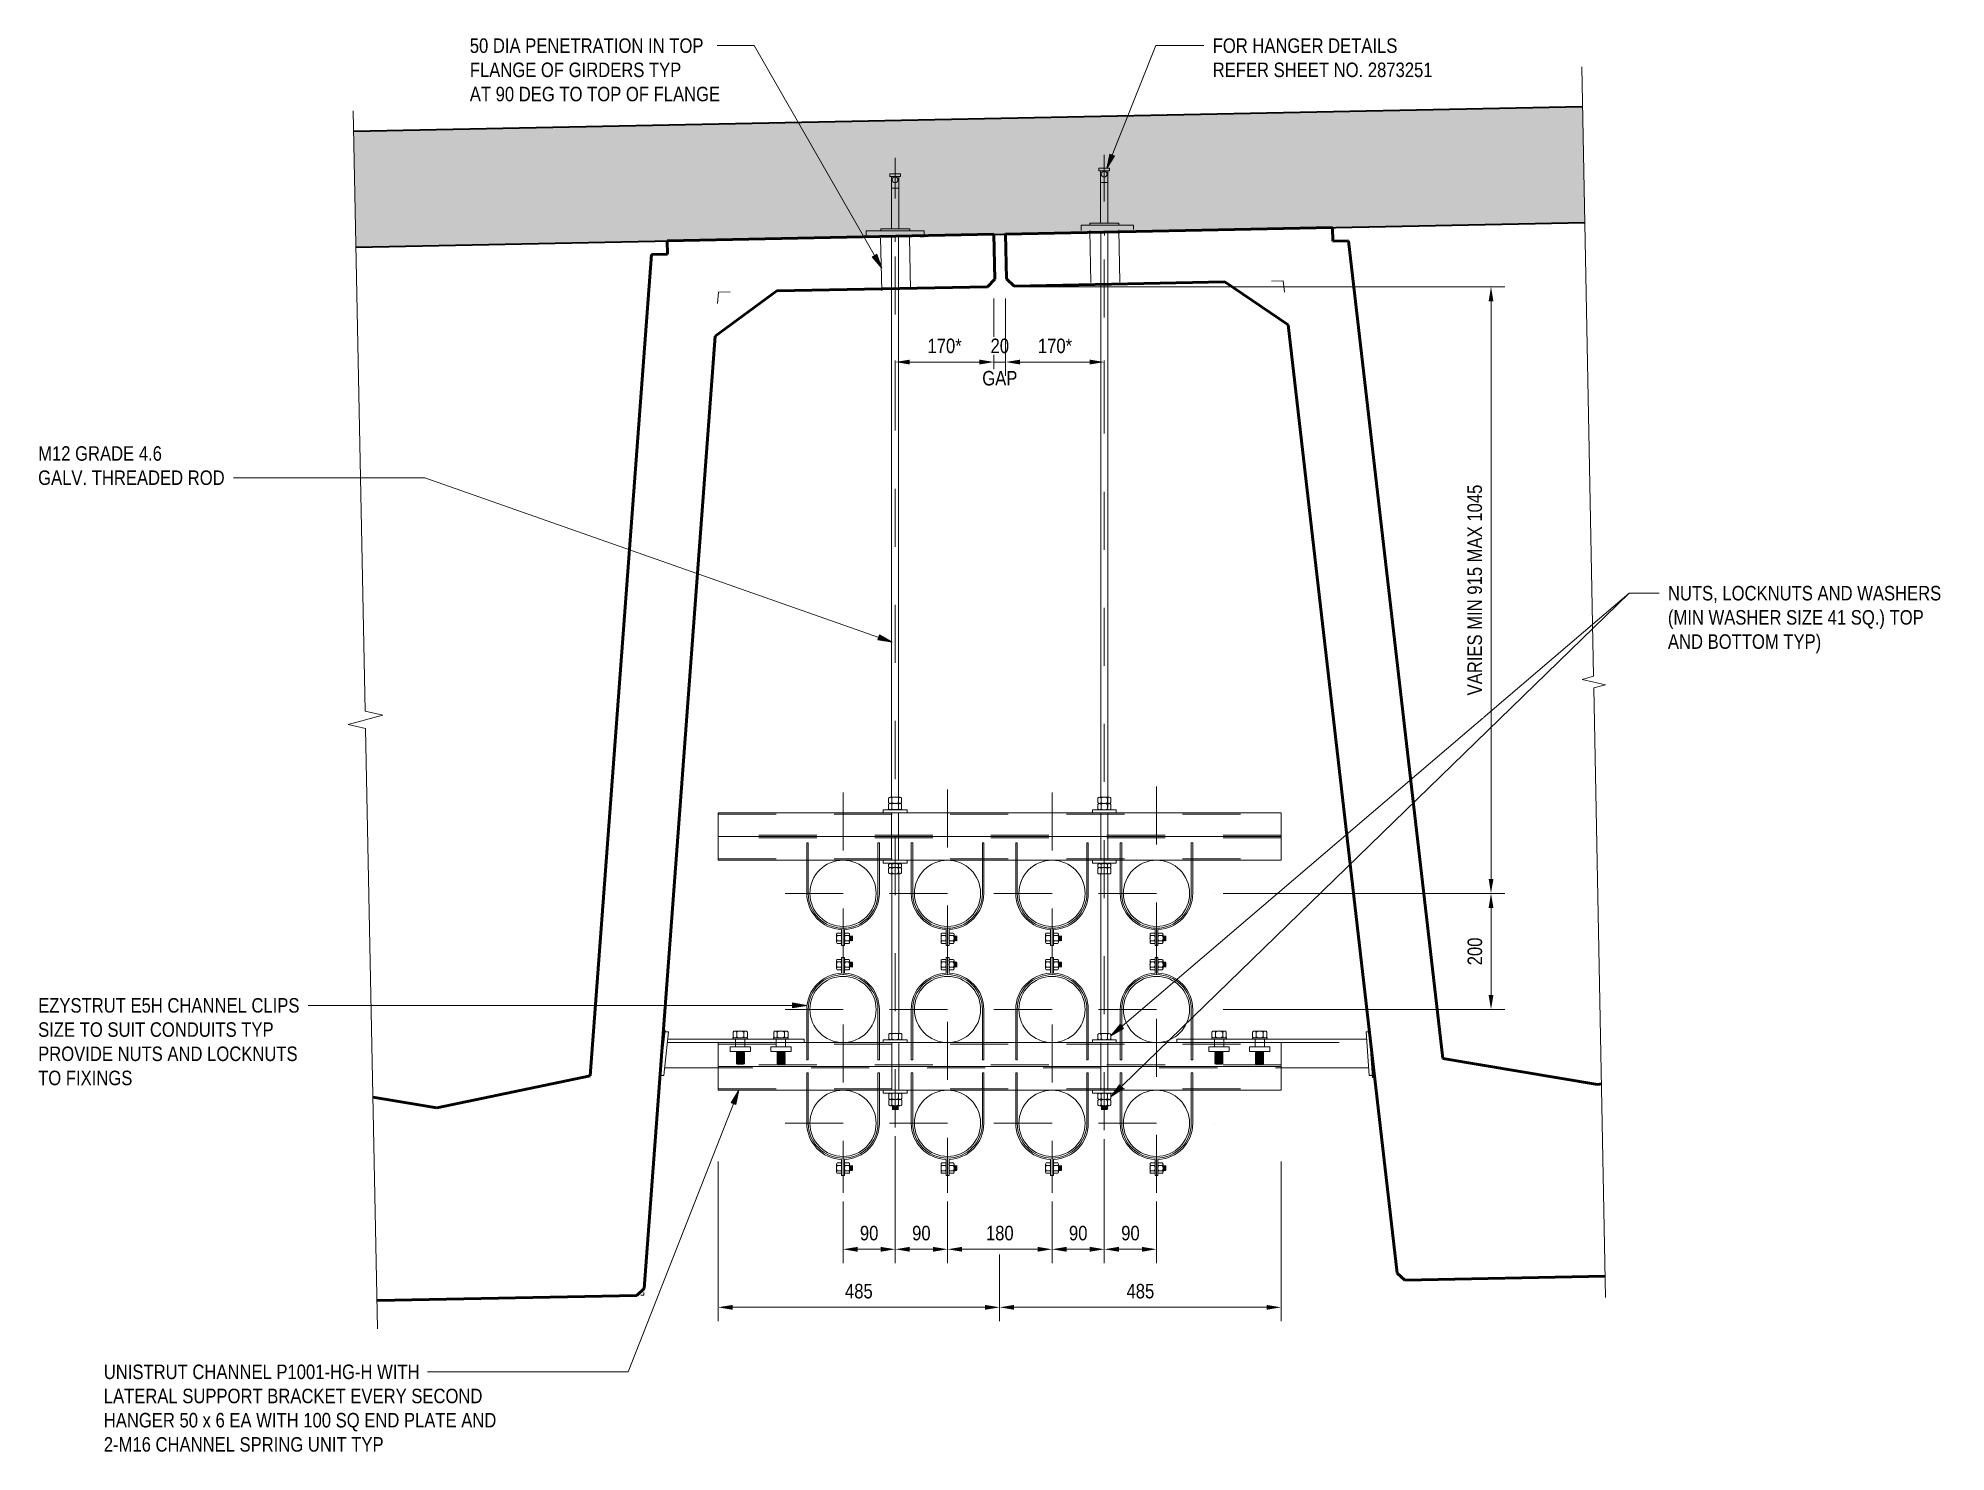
# Model space of a CAD drawing. Header units: metres. Extents: x 0.2 to 10.3, y 2.7 to 5.5.
# Drawn here: x 7.042 to 10.328, y 3.034 to 5.469 of the extents above; entities that cross this region are included whole.
import ezdxf

# ---------------------------------------------------------------- set-up
doc = ezdxf.new("R2010")
doc.units = ezdxf.units.M
for name, pattern in [('Hidden - Small', [0.002294, 0.0015, -0.0007938]), ('JacobsCenter', [0.015, 0.009, -0.0015, 0.003, -0.0015]), ('JacobsDash', [0.0045, 0.003, -0.0015])]:
    doc.linetypes.add(name, pattern=pattern)
doc.layers.get('Defpoints').update_dxf_attribs({"color": 41})
for name, color, linetype, lineweight in [('A-ANNO-DIMS', 7, 'Continuous', 9), ('A-DETL', 7, 'Continuous', 13), ('A-DETL-GENF', 7, 'Continuous', 9), ('G-ANNO-TEXT', 7, 'Continuous', 9)]:
    doc.layers.add(name, color=color, linetype=linetype, lineweight=lineweight)
doc.styles.add('Arial Narrow_2', font='ARIALN.TTF', dxfattribs={"height": 0.025})
doc.dimstyles.new('Dimension_Standard_O__mm__1', dxfattribs={"dimscale": 0.3048, "dimtxt": 0.025586, "dimasz": 0.082021, "dimexe": 0.07874, "dimexo": 0.049213, "dimgap": 0.049213, "dimtad": 1, "dimdec": 0, "dimlfac": 1000, "dimzin": 0, "dimdsep": 46, "dimtxsty": 'Arial Narrow_2', "dimsah": 1, "dimcen": 0.09, "dimaunit": 1, "dimadec": 4, "dimazin": 0, "dimtfac": 1, "dimtdec": 4, "dimtix": 1, "dimtmove": 0, "dimatfit": 3, "dimfxl": 1, "dimtvp": 1, "dimtfill": 1, "dimtolj": 1, "dimtzin": 0, "dimlwd": 18, "dimlwe": 18, "dimarcsym": 2})

msp = doc.modelspace()

# ---------------------------------------------------------------- texts
at = {"layer": 'G-ANNO-TEXT', "insert": (7.0415, 4.7659), "char_height": 0.025, "attachment_point": 1, "style": 'Arial Narrow_2', "bg_fill": 3, "box_fill_scale": 1, "bg_fill_color": 256, "bg_fill_transparency": 0}
msp.add_mtext('M12 GRADE 4.6', dxfattribs=at)

# ---------------------------------------------------------------- blocks, each defined once
blk = doc.blocks.new('1815 DEEP SUPER-T GIRDER_2D - 1815 DEEP SUPER-T GIRDER_2D-7372020-DRG-2873256 - TYPE 8 HANGER _12X100 DIA_')
at = {"layer": 'A-DETL-GENF', "lineweight": 50}
for p, q in [((0.3993, 0.037), (0.2655, -1.3748)), ((0.4267, 0.037), (0.3993, 0.037)), ((0.4267, 0.0602), (0.99, 0.0602)), ((0.4267, 0.037), (0.4267, 0.0602)), ((0.99, -0.0168), (0.99, 0.0602)), ((0.5063, -0.1056), (0.6139, -0.0298)), ((0.6139, -0.0298), (0.977, -0.0298)), ((0.977, -0.0298), (0.99, -0.0168)), ((0.5063, -0.1056), (0.3512, -1.7429)), ((0, -1.4248), (0.2655, -1.3748)), ((0, -1.4248), (-0.1094, -1.4042)), ((-0.1094, -1.7548), (0.3381, -1.7548)), ((0.3381, -1.7548), (0.3512, -1.7429))]:
    blk.add_line(p, q, dxfattribs=at)
at = {"layer": 'A-DETL-GENF', "color": 8, "true_color": 0x808080}
for p, q in [((0.5135, -0.0298), (0.5116, -0.0496)), ((0.5335, -0.0298), (0.5135, -0.0298)), ((0.3501, -1.7548), (0.3451, -1.7548)), ((0.3501, -1.7548), (0.3506, -1.7499))]:
    blk.add_line(p, q, dxfattribs=at)
blk = doc.blocks.new('1815 DEEP SUPER-T GIRDER_2D - 1815 DEEP SUPER-T GIRDER_2D-V2-DRG-2873256 - TYPE 8 HANGER _12X100 DIA_')
at = {"layer": 'A-DETL-GENF', "lineweight": 50}
for p, q in [((-0.99, 0.0602), (-0.4267, 0.0602)), ((-0.99, -0.0168), (-0.99, 0.0602)), ((-0.4267, 0.037), (-0.4267, 0.0602)), ((-0.4267, 0.037), (-0.3993, 0.037)), ((-0.3993, 0.037), (-0.2655, -1.3748)), ((-0.977, -0.0298), (-0.99, -0.0168)), ((-0.977, -0.0298), (-0.6139, -0.0298)), ((-0.5063, -0.1056), (-0.6139, -0.0298)), ((-0.5063, -0.1056), (-0.3512, -1.7429)), ((0, -1.4248), (-0.2655, -1.3748)), ((0, -1.4248), (0.0072, -1.4235)), ((-0.3512, -1.7429), (-0.3381, -1.7548)), ((-0.3381, -1.7548), (0.007, -1.7548))]:
    blk.add_line(p, q, dxfattribs=at)
at = {"layer": 'A-DETL-GENF', "color": 8, "true_color": 0x808080}
for p, q in [((-0.5335, -0.0298), (-0.5135, -0.0298)), ((-0.5135, -0.0298), (-0.5116, -0.0496))]:
    blk.add_line(p, q, dxfattribs=at)
blk = doc.blocks.new('CS_DET_BreakLine_ViewScale - CS_Std BreakLine-7262363-DRG-2873256 - TYPE 8 HANGER _12X100 DIA_')
at = {"layer": 'A-DETL-GENF'}
for p, q in [((1.0043, 0), (-0.03, 0)), ((1.0118, 0.03), (1.0043, 0)), ((1.0268, -0.03), (1.0118, 0.03)), ((1.0343, 0), (1.0268, -0.03)), ((2.0686, 0), (1.0343, 0))]:
    blk.add_line(p, q, dxfattribs=at)
blk = doc.blocks.new('CS_DET_BreakLine_ViewScale - CS_Std BreakLine-7262547-DRG-2873256 - TYPE 8 HANGER _12X100 DIA_')
at = {"layer": 'A-DETL-GENF'}
for p, q in [((-0.02, 0), (1.03, 0)), ((1.03, 0), (1.035, -0.02)), ((1.035, -0.02), (1.045, 0.02)), ((1.045, 0.02), (1.05, 0)), ((1.05, 0), (2.1, 0))]:
    blk.add_line(p, q, dxfattribs=at)
blk = doc.blocks.new('DIMBLOCK11-DRG-2873256 - TYPE 8 HANGER _12X100 DIA_')
at = {"layer": 'A-ANNO-DIMS', "color": 0, "lineweight": 18, "transparency": 16777216}
for p, q in [((8.8784, 3.5726), (8.8784, 3.3587)), ((8.7883, 3.4647), (8.7883, 3.3587)), ((8.8534, 3.3827), (8.8133, 3.3827))]:
    blk.add_line(p, q, dxfattribs=at)
at = {"layer": 'A-ANNO-DIMS', "color": 0, "transparency": 16777216}
for points in [[(8.8133, 3.3868), (8.8133, 3.3785), (8.7883, 3.3827)], [(8.8534, 3.3868), (8.8534, 3.3785), (8.8784, 3.3827)]]:
    blk.add_solid(points, dxfattribs=at)
at = {"layer": 'Defpoints', "color": 0, "transparency": 16777216}
for p in [(8.8784, 3.5876), (8.7883, 3.4797), (8.7883, 3.3827)]:
    blk.add_point(p, dxfattribs=at)
at = {"layer": 'A-ANNO-DIMS', "color": 0, "lineweight": 18, "transparency": 16777216, "insert": (8.8334, 3.4104), "char_height": 0.025, "width": 0.038013, "attachment_point": 5, "style": 'Arial Narrow_2', "bg_fill": 3, "box_fill_scale": 1.1, "bg_fill_color": 256, "bg_fill_true_color": 13158600, "bg_fill_transparency": 0}
blk.add_mtext('\\A1;90', dxfattribs=at)
blk = doc.blocks.new('DIMBLOCK12-DRG-2873256 - TYPE 8 HANGER _12X100 DIA_')
at = {"layer": 'A-ANNO-DIMS', "color": 0, "lineweight": 18, "transparency": 16777216}
for p, q in [((8.6083, 3.4647), (8.6083, 3.3587)), ((8.7883, 3.4647), (8.7883, 3.3587)), ((8.7633, 3.3827), (8.6333, 3.3827))]:
    blk.add_line(p, q, dxfattribs=at)
at = {"layer": 'A-ANNO-DIMS', "color": 0, "transparency": 16777216}
for points in [[(8.6333, 3.3868), (8.6333, 3.3785), (8.6083, 3.3827)], [(8.7633, 3.3868), (8.7633, 3.3785), (8.7883, 3.3827)]]:
    blk.add_solid(points, dxfattribs=at)
at = {"layer": 'Defpoints', "color": 0, "transparency": 16777216}
for p in [(8.6083, 3.4797), (8.7883, 3.4797), (8.6083, 3.3827)]:
    blk.add_point(p, dxfattribs=at)
at = {"layer": 'A-ANNO-DIMS', "color": 0, "lineweight": 18, "transparency": 16777216, "insert": (8.6983, 3.4104), "char_height": 0.025, "width": 0.05702, "attachment_point": 5, "style": 'Arial Narrow_2', "bg_fill": 3, "box_fill_scale": 1.1, "bg_fill_color": 256, "bg_fill_true_color": 13158600, "bg_fill_transparency": 0}
blk.add_mtext('\\A1;180', dxfattribs=at)
blk = doc.blocks.new('DIMBLOCK13-DRG-2873256 - TYPE 8 HANGER _12X100 DIA_')
at = {"layer": 'A-ANNO-DIMS', "color": 0, "lineweight": 18, "transparency": 16777216}
for p, q in [((8.5181, 3.5777), (8.5181, 3.3587)), ((8.6083, 3.4647), (8.6083, 3.3587)), ((8.5833, 3.3827), (8.5431, 3.3827))]:
    blk.add_line(p, q, dxfattribs=at)
at = {"layer": 'A-ANNO-DIMS', "color": 0, "transparency": 16777216}
for points in [[(8.5431, 3.3868), (8.5431, 3.3785), (8.5181, 3.3827)], [(8.5833, 3.3868), (8.5833, 3.3785), (8.6083, 3.3827)]]:
    blk.add_solid(points, dxfattribs=at)
at = {"layer": 'Defpoints', "color": 0, "transparency": 16777216}
for p in [(8.5181, 3.5927), (8.6083, 3.4797), (8.5181, 3.3827)]:
    blk.add_point(p, dxfattribs=at)
at = {"layer": 'A-ANNO-DIMS', "color": 0, "lineweight": 18, "transparency": 16777216, "insert": (8.5632, 3.4104), "char_height": 0.025, "width": 0.038013, "attachment_point": 5, "style": 'Arial Narrow_2', "bg_fill": 3, "box_fill_scale": 1.1, "bg_fill_color": 256, "bg_fill_true_color": 13158600, "bg_fill_transparency": 0}
blk.add_mtext('\\A1;90', dxfattribs=at)
blk = doc.blocks.new('DIMBLOCK14-DRG-2873256 - TYPE 8 HANGER _12X100 DIA_')
at = {"layer": 'A-ANNO-DIMS', "color": 0, "lineweight": 18, "transparency": 16777216}
for p, q in [((8.6883, 5.0206), (8.6883, 4.8869)), ((8.5181, 4.9136), (8.5181, 4.8869)), ((8.5431, 4.9109), (8.6633, 4.9109))]:
    blk.add_line(p, q, dxfattribs=at)
at = {"layer": 'A-ANNO-DIMS', "color": 0, "transparency": 16777216}
for points in [[(8.5431, 4.915), (8.5431, 4.9067), (8.5181, 4.9109)], [(8.6633, 4.915), (8.6633, 4.9067), (8.6883, 4.9109)]]:
    blk.add_solid(points, dxfattribs=at)
at = {"layer": 'Defpoints', "color": 0, "transparency": 16777216}
for p in [(8.6883, 5.0356), (8.5181, 4.9286), (8.6883, 4.9109)]:
    blk.add_point(p, dxfattribs=at)
at = {"layer": 'A-ANNO-DIMS', "color": 0, "lineweight": 18, "transparency": 16777216, "insert": (8.6032, 4.9386), "char_height": 0.025, "width": 0.070178, "attachment_point": 5, "style": 'Arial Narrow_2', "bg_fill": 3, "box_fill_scale": 1.1, "bg_fill_color": 256, "bg_fill_true_color": 13158600, "bg_fill_transparency": 0}
blk.add_mtext('\\A1;170*', dxfattribs=at)
blk = doc.blocks.new('DIMBLOCK15-DRG-2873256 - TYPE 8 HANGER _12X100 DIA_')
at = {"layer": 'A-ANNO-DIMS', "color": 0, "lineweight": 18, "transparency": 16777216}
for p, q in [((8.6883, 5.0206), (8.6883, 4.8869)), ((8.7083, 5.0206), (8.7083, 4.8869)), ((8.6633, 4.9109), (8.6383, 4.9109)), ((8.6883, 4.9109), (8.7083, 4.9109)), ((8.7333, 4.9109), (8.7583, 4.9109))]:
    blk.add_line(p, q, dxfattribs=at)
at = {"layer": 'A-ANNO-DIMS', "color": 0, "transparency": 16777216}
for points in [[(8.6633, 4.915), (8.6633, 4.9067), (8.6883, 4.9109)], [(8.7333, 4.915), (8.7333, 4.9067), (8.7083, 4.9109)]]:
    blk.add_solid(points, dxfattribs=at)
at = {"layer": 'Defpoints', "color": 0, "transparency": 16777216}
for p in [(8.6883, 5.0356), (8.7083, 5.0356)]:
    blk.add_point(p, dxfattribs=at)
at = {"layer": 'A-ANNO-DIMS', "color": 0, "lineweight": 18, "transparency": 16777216, "char_height": 0.025, "width": 0.072615, "attachment_point": 5, "style": 'Arial Narrow_2', "bg_fill": 3, "box_fill_scale": 1.1, "bg_fill_color": 256, "bg_fill_true_color": 13158600, "bg_fill_transparency": 0}
for s, insert in [('\\A1;20', (8.6983, 4.9386)), ('\\A1;GAP', (8.6983, 4.8829))]:
    blk.add_mtext(s, dxfattribs=dict(at, insert=insert))
at = {"layer": 'Defpoints', "color": 0, "transparency": 16777216}
blk.add_point((8.7083, 4.9109), dxfattribs=at)
blk = doc.blocks.new('DIMBLOCK16-DRG-2873256 - TYPE 8 HANGER _12X100 DIA_')
at = {"layer": 'A-ANNO-DIMS', "color": 0, "lineweight": 18, "transparency": 16777216}
for p, q in [((8.7083, 5.0206), (8.7083, 4.8869)), ((8.7333, 4.9109), (8.8534, 4.9109)), ((8.8784, 4.9136), (8.8784, 4.8869))]:
    blk.add_line(p, q, dxfattribs=at)
at = {"layer": 'A-ANNO-DIMS', "color": 0, "transparency": 16777216}
for points in [[(8.7333, 4.915), (8.7333, 4.9067), (8.7083, 4.9109)], [(8.8534, 4.915), (8.8534, 4.9067), (8.8784, 4.9109)]]:
    blk.add_solid(points, dxfattribs=at)
at = {"layer": 'Defpoints', "color": 0, "transparency": 16777216}
for p in [(8.7083, 5.0356), (8.8784, 4.9286), (8.8784, 4.9109)]:
    blk.add_point(p, dxfattribs=at)
at = {"layer": 'A-ANNO-DIMS', "color": 0, "lineweight": 18, "transparency": 16777216, "insert": (8.7934, 4.9386), "char_height": 0.025, "width": 0.070178, "attachment_point": 5, "style": 'Arial Narrow_2', "bg_fill": 3, "box_fill_scale": 1.1, "bg_fill_color": 256, "bg_fill_true_color": 13158600, "bg_fill_transparency": 0}
blk.add_mtext('\\A1;170*', dxfattribs=at)
blk = doc.blocks.new('DIMBLOCK17-DRG-2873256 - TYPE 8 HANGER _12X100 DIA_')
at = {"layer": 'A-ANNO-DIMS', "color": 0, "lineweight": 18, "transparency": 16777216}
for p, q in [((8.5181, 3.5777), (8.5181, 3.3587)), ((8.4283, 3.4647), (8.4283, 3.3587)), ((8.4533, 3.3827), (8.4931, 3.3827))]:
    blk.add_line(p, q, dxfattribs=at)
at = {"layer": 'A-ANNO-DIMS', "color": 0, "transparency": 16777216}
for points in [[(8.4533, 3.3868), (8.4533, 3.3785), (8.4283, 3.3827)], [(8.4931, 3.3868), (8.4931, 3.3785), (8.5181, 3.3827)]]:
    blk.add_solid(points, dxfattribs=at)
at = {"layer": 'Defpoints', "color": 0, "transparency": 16777216}
for p in [(8.5181, 3.5927), (8.4283, 3.4797), (8.5181, 3.3827)]:
    blk.add_point(p, dxfattribs=at)
at = {"layer": 'A-ANNO-DIMS', "color": 0, "lineweight": 18, "transparency": 16777216, "insert": (8.4732, 3.4104), "char_height": 0.025, "width": 0.038013, "attachment_point": 5, "style": 'Arial Narrow_2', "bg_fill": 3, "box_fill_scale": 1.1, "bg_fill_color": 256, "bg_fill_true_color": 13158600, "bg_fill_transparency": 0}
blk.add_mtext('\\A1;90', dxfattribs=at)
blk = doc.blocks.new('DIMBLOCK18-DRG-2873256 - TYPE 8 HANGER _12X100 DIA_')
at = {"layer": 'A-ANNO-DIMS', "color": 0, "lineweight": 18, "transparency": 16777216}
for p, q in [((8.8784, 3.5726), (8.8784, 3.3587)), ((8.9683, 3.4647), (8.9683, 3.3587)), ((8.9034, 3.3827), (8.9433, 3.3827))]:
    blk.add_line(p, q, dxfattribs=at)
at = {"layer": 'A-ANNO-DIMS', "color": 0, "transparency": 16777216}
for points in [[(8.9034, 3.3868), (8.9034, 3.3785), (8.8784, 3.3827)], [(8.9433, 3.3868), (8.9433, 3.3785), (8.9683, 3.3827)]]:
    blk.add_solid(points, dxfattribs=at)
at = {"layer": 'Defpoints', "color": 0, "transparency": 16777216}
for p in [(8.8784, 3.5876), (8.9683, 3.4797), (8.9683, 3.3827)]:
    blk.add_point(p, dxfattribs=at)
at = {"layer": 'A-ANNO-DIMS', "color": 0, "lineweight": 18, "transparency": 16777216, "insert": (8.9234, 3.4104), "char_height": 0.025, "width": 0.038013, "attachment_point": 5, "style": 'Arial Narrow_2', "bg_fill": 3, "box_fill_scale": 1.1, "bg_fill_color": 256, "bg_fill_true_color": 13158600, "bg_fill_transparency": 0}
blk.add_mtext('\\A1;90', dxfattribs=at)
blk = doc.blocks.new('DIMBLOCK19-DRG-2873256 - TYPE 8 HANGER _12X100 DIA_')
at = {"layer": 'A-ANNO-DIMS', "color": 0, "lineweight": 18, "transparency": 16777216}
for p, q in [((8.213, 3.5339), (8.213, 3.2587)), ((8.698, 3.3739), (8.698, 3.2587)), ((8.238, 3.2827), (8.673, 3.2827))]:
    blk.add_line(p, q, dxfattribs=at)
at = {"layer": 'A-ANNO-DIMS', "color": 0, "transparency": 16777216}
for points in [[(8.238, 3.2868), (8.238, 3.2785), (8.213, 3.2827)], [(8.673, 3.2868), (8.673, 3.2785), (8.698, 3.2827)]]:
    blk.add_solid(points, dxfattribs=at)
at = {"layer": 'Defpoints', "color": 0, "transparency": 16777216}
for p in [(8.213, 3.5489), (8.698, 3.3889), (8.698, 3.2827)]:
    blk.add_point(p, dxfattribs=at)
at = {"layer": 'A-ANNO-DIMS', "color": 0, "lineweight": 18, "transparency": 16777216, "insert": (8.4555, 3.3104), "char_height": 0.025, "width": 0.05702, "attachment_point": 5, "style": 'Arial Narrow_2', "bg_fill": 3, "box_fill_scale": 1.1, "bg_fill_color": 256, "bg_fill_true_color": 13158600, "bg_fill_transparency": 0}
blk.add_mtext('\\A1;485', dxfattribs=at)
blk = doc.blocks.new('DIMBLOCK20-DRG-2873256 - TYPE 8 HANGER _12X100 DIA_')
at = {"layer": 'A-ANNO-DIMS', "color": 0, "lineweight": 18, "transparency": 16777216}
for p, q in [((9.183, 3.5339), (9.183, 3.2587)), ((8.698, 3.3739), (8.698, 3.2587)), ((8.723, 3.2827), (9.158, 3.2827))]:
    blk.add_line(p, q, dxfattribs=at)
at = {"layer": 'A-ANNO-DIMS', "color": 0, "transparency": 16777216}
for points in [[(8.723, 3.2868), (8.723, 3.2785), (8.698, 3.2827)], [(9.158, 3.2868), (9.158, 3.2785), (9.183, 3.2827)]]:
    blk.add_solid(points, dxfattribs=at)
at = {"layer": 'Defpoints', "color": 0, "transparency": 16777216}
for p in [(9.183, 3.5489), (8.698, 3.3889), (9.183, 3.2827)]:
    blk.add_point(p, dxfattribs=at)
at = {"layer": 'A-ANNO-DIMS', "color": 0, "lineweight": 18, "transparency": 16777216, "insert": (8.9405, 3.3104), "char_height": 0.025, "width": 0.05702, "attachment_point": 5, "style": 'Arial Narrow_2', "bg_fill": 3, "box_fill_scale": 1.1, "bg_fill_color": 256, "bg_fill_true_color": 13158600, "bg_fill_transparency": 0}
blk.add_mtext('\\A1;485', dxfattribs=at)
blk = doc.blocks.new('DIMBLOCK21-DRG-2873256 - TYPE 8 HANGER _12X100 DIA_')
at = {"layer": 'A-ANNO-DIMS', "color": 0, "lineweight": 18, "transparency": 16777216}
for p, q in [((9.0833, 3.9957), (9.5686, 3.9957)), ((9.5446, 3.8207), (9.5446, 3.9707)), ((9.0833, 3.7957), (9.5686, 3.7957))]:
    blk.add_line(p, q, dxfattribs=at)
at = {"layer": 'A-ANNO-DIMS', "color": 0, "transparency": 16777216}
for points in [[(9.5405, 3.9707), (9.5488, 3.9707), (9.5446, 3.9957)], [(9.5405, 3.8207), (9.5488, 3.8207), (9.5446, 3.7957)]]:
    blk.add_solid(points, dxfattribs=at)
at = {"layer": 'Defpoints', "color": 0, "transparency": 16777216}
for p in [(9.0683, 3.9957), (9.5446, 3.9957), (9.0683, 3.7957)]:
    blk.add_point(p, dxfattribs=at)
at = {"layer": 'A-ANNO-DIMS', "color": 0, "lineweight": 18, "transparency": 16777216, "insert": (9.5169, 3.8957), "char_height": 0.025, "width": 0.05702, "attachment_point": 5, "rotation": 90, "style": 'Arial Narrow_2', "bg_fill": 3, "box_fill_scale": 1.1, "bg_fill_color": 256, "bg_fill_true_color": 13158600, "bg_fill_transparency": 0}
blk.add_mtext('\\A1;200', dxfattribs=at)
blk = doc.blocks.new('DIMBLOCK22-DRG-2873256 - TYPE 8 HANGER _12X100 DIA_')
at = {"layer": 'A-ANNO-DIMS', "color": 0, "lineweight": 18, "transparency": 16777216}
for p, q in [((8.7483, 5.0406), (9.5686, 5.0406)), ((9.5446, 4.0207), (9.5446, 5.0156)), ((9.0833, 3.9957), (9.5686, 3.9957))]:
    blk.add_line(p, q, dxfattribs=at)
at = {"layer": 'A-ANNO-DIMS', "color": 0, "transparency": 16777216}
for points in [[(9.5405, 5.0156), (9.5488, 5.0156), (9.5446, 5.0406)], [(9.5405, 4.0207), (9.5488, 4.0207), (9.5446, 3.9957)]]:
    blk.add_solid(points, dxfattribs=at)
at = {"layer": 'Defpoints', "color": 0, "transparency": 16777216}
for p in [(8.7333, 5.0406), (9.5446, 5.0406), (9.0683, 3.9957)]:
    blk.add_point(p, dxfattribs=at)
at = {"layer": 'A-ANNO-DIMS', "color": 0, "lineweight": 18, "transparency": 16777216, "insert": (9.5167, 4.5182), "char_height": 0.025, "width": 0.436177, "attachment_point": 5, "rotation": 90, "style": 'Arial Narrow_2', "bg_fill": 3, "box_fill_scale": 1.1, "bg_fill_color": 256, "bg_fill_true_color": 13158600, "bg_fill_transparency": 0}
blk.add_mtext('\\A1;VARIES MIN 915 MAX 1045', dxfattribs=at)

# ---------------------------------------------------------------- hatches: boundary and pattern name
at = {"layer": 'A-DETL-GENF'}
h = msp.add_hatch(dxfattribs=at)
h.set_pattern_fill('FP_1', color=256, style=0, pattern_type=2)
h.set_pattern_definition([(50, (12.246914, 0), (0.0925501, -0.0080936), [0.00968, -0.10645]), (355, (12.24691, 0), (-0.0178988, 0.0970593), [0.00774, -0.08516]), (100.451, (12.254624, -0.00067), (0.0746521, 0.0889572), [0.00822, -0.09047]), (46.184, (12.24691, 0.02581), (0.137706, -0.0213563), [0.01452, -0.15968]), (96.636, (12.2584, 0.02403), (0.1206032, 0.1256891), [0.01234, -0.1357]), (351.184, (12.24691, 0.02581), (0.1205986, 0.1256918), [0.01161, -0.12774]), (21, (12.259814, 0.01935), (0.0770223, -0.05194804), [0.00968, -0.10645]), (326, (12.25981, 0.01935), (0.0314006, 0.0935675), [0.00774, -0.08516]), (71.451, (12.266234, 0.01503), (0.1084195, 0.0416117), [0.00822, -0.09047]), (37.5, (12.246914, 0), (0.00156777, 0.04294984), [0.00034, -0.08379, 0.00034, -0.08612, -0.08548]), (37.5, (12.246914, 0), (0.00156777, 0.04294984), [-0.17058, 0.00034, -0.08515]), (7.5, (12.246914, 0), (0.0339471, 0.0508964), [0.00034, -0.04895, 0.00034, -0.08186, -0.03258]), (7.5, (12.246914, 0), (0.0339471, 0.0508964), [-0.13148, 0.00034, -0.03225]), (327.5, (12.218144, 0), (0.06888044, -0.00291612), [0.00034, -0.03192, 0.00034, -0.10031, -0.13355]), (327.5, (12.218144, 0), (0.06888044, -0.00291612), [-0.1329, 0.00034, -0.13321]), (317.5, (12.205234, 0), (0.07524634, 0.0129182), [0.00034, -0.0416, 0.00034, -0.0665, -0.09484]), (317.5, (12.205234, 0), (0.07524634, 0.0129182), [-0.10877, 0.00034, -0.0945])])
h.paths.add_polyline_path([(7.589, 5.1089), (9.7063, 5.1512), (9.7024, 5.3512), (7.585, 5.3088)])
at = {"layer": 'G-ANNO-TEXT'}
for points in [[(8.8828, 5.2444), (8.8961, 5.2659), (8.8879, 5.2692)], [(8.4948, 5.0727), (8.4862, 5.0966), (8.4785, 5.0922)], [(8.5129, 4.4283), (8.4908, 4.4408), (8.4879, 4.4324)], [(8.3664, 3.8028), (8.3414, 3.8072), (8.3414, 3.7984)], [(8.8898, 3.7501), (8.9116, 3.763), (8.9059, 3.7697)], [(8.2486, 3.6568), (8.2354, 3.6351), (8.2436, 3.6319)], [(8.8897, 3.6452), (8.9107, 3.6594), (8.9046, 3.6658)]]:
    msp.add_hatch(color=256, dxfattribs=at).paths.add_polyline_path(points)

# ---------------------------------------------------------------- linework, layer by layer
at = {"layer": 'A-DETL', "lineweight": 35}
for p, q in [((7.585, 5.3088), (9.7024, 5.3512)), ((7.589, 5.1089), (9.7063, 5.1512))]:
    msp.add_line(p, q, dxfattribs=at)
at = {"layer": 'A-DETL', "linetype": 'JacobsCenter', "lineweight": 9}
for p, q in [((8.5181, 3.5927), (8.5181, 5.2627)), ((8.8784, 3.5876), (8.8784, 5.2676)), ((8.8789, 5.1289), (8.8787, 5.1359)), ((8.5183, 5.1181), (8.5181, 5.125)), ((8.6083, 4.1747), (8.6083, 3.4797)), ((8.9683, 4.1797), (8.9683, 3.4797)), ((8.4283, 4.1697), (8.4283, 3.4797)), ((8.7883, 4.1697), (8.7883, 3.4797)), ((8.3283, 3.9957), (8.5283, 3.9957)), ((8.5083, 3.9957), (8.7083, 3.9957)), ((8.6883, 3.9957), (8.8883, 3.9957)), ((8.8683, 3.9957), (9.0683, 3.9957)), ((8.3284, 3.7957), (8.5283, 3.7957)), ((8.5083, 3.7957), (8.7083, 3.7957)), ((8.6883, 3.7957), (8.8883, 3.7957)), ((8.8683, 3.7957), (9.0683, 3.7957)), ((8.5265, 3.7545), (8.5095, 3.7545)), ((8.3283, 3.5997), (8.5283, 3.5997)), ((8.5083, 3.5997), (8.7083, 3.5997)), ((8.6883, 3.5997), (8.8883, 3.5997)), ((8.8683, 3.5997), (9.0683, 3.5997))]:
    msp.add_line(p, q, dxfattribs=at)
at = {"layer": 'A-DETL', "lineweight": 9}
for p, q in [((8.5272, 5.2352), (8.5087, 5.2352)), ((8.5087, 5.2302), (8.5087, 5.2352)), ((8.5272, 5.2302), (8.5087, 5.2302)), ((8.5117, 5.1404), (8.5117, 5.2302)), ((8.5242, 5.1404), (8.5242, 5.2302)), ((8.5272, 5.2302), (8.5272, 5.2352)), ((8.8875, 5.2451), (8.869, 5.2451)), ((8.869, 5.2401), (8.869, 5.2451)), ((8.8875, 5.2401), (8.869, 5.2401)), ((8.872, 5.1503), (8.872, 5.2401)), ((8.8845, 5.1503), (8.8845, 5.2401)), ((8.8875, 5.2401), (8.8875, 5.2451)), ((8.524, 5.2102), (8.512, 5.2102)), ((8.8843, 5.2201), (8.8723, 5.2201)), ((8.5068, 4.16), (8.5068, 4.1522)), ((8.5068, 4.1492), (8.5068, 4.1414)), ((8.5096, 4.1615), (8.518, 4.1615)), ((8.5096, 4.1507), (8.518, 4.1507)), ((8.5096, 4.1507), (8.518, 4.1507)), ((8.5124, 4.16), (8.5124, 4.1522)), ((8.5124, 4.1492), (8.5124, 4.1414)), ((8.518, 4.1615), (8.5264, 4.1615)), ((8.518, 4.1507), (8.5264, 4.1507)), ((8.518, 4.1507), (8.5264, 4.1507)), ((8.5236, 4.16), (8.5236, 4.1522)), ((8.5236, 4.1492), (8.5236, 4.1414)), ((8.5292, 4.16), (8.5292, 4.1522)), ((8.5292, 4.1492), (8.5292, 4.1414)), ((8.8671, 4.1598), (8.8671, 4.1521)), ((8.8671, 4.149), (8.8671, 4.1413)), ((8.8699, 4.1614), (8.8783, 4.1614)), ((8.8699, 4.1506), (8.8783, 4.1506)), ((8.8699, 4.1506), (8.8783, 4.1506)), ((8.8727, 4.1598), (8.8727, 4.1521)), ((8.8727, 4.149), (8.8727, 4.1413)), ((8.8783, 4.1614), (8.8867, 4.1614)), ((8.8783, 4.1506), (8.8867, 4.1506)), ((8.8783, 4.1506), (8.8867, 4.1506)), ((8.8839, 4.1598), (8.8839, 4.1521)), ((8.8839, 4.149), (8.8839, 4.1413)), ((8.8895, 4.1598), (8.8895, 4.1521)), ((8.8895, 4.149), (8.8895, 4.1413)), ((8.4975, 4.1397), (8.5385, 4.1397)), ((8.4975, 4.1397), (8.4975, 4.1347)), ((8.5096, 4.1399), (8.518, 4.1399)), ((8.518, 4.1399), (8.5264, 4.1399)), ((8.5385, 4.1397), (8.5385, 4.1347)), ((8.8578, 4.1396), (8.8988, 4.1396)), ((8.8578, 4.1396), (8.8578, 4.1347)), ((8.8699, 4.1398), (8.8783, 4.1398)), ((8.8783, 4.1398), (8.8867, 4.1398)), ((8.8988, 4.1396), (8.8988, 4.1347)), ((8.9836, 4.0937), (8.213, 4.0937)), ((9.183, 4.0937), (8.213, 4.0937)), ((8.3658, 4.0827), (8.3683, 4.0827)), ((8.3658, 3.9957), (8.3658, 4.0827)), ((8.3683, 3.9957), (8.3683, 4.0827)), ((8.4883, 3.9957), (8.4883, 4.0827)), ((8.4883, 4.0827), (8.4908, 4.0827)), ((8.4908, 3.9957), (8.4908, 4.0827)), ((8.5458, 4.0827), (8.5483, 4.0827)), ((8.5458, 3.9957), (8.5458, 4.0827)), ((8.5483, 3.9957), (8.5483, 4.0827)), ((8.6683, 3.9957), (8.6683, 4.0827)), ((8.6683, 4.0827), (8.6708, 4.0827)), ((8.6708, 3.9957), (8.6708, 4.0827)), ((8.7258, 4.0827), (8.7283, 4.0827)), ((8.7258, 3.9957), (8.7258, 4.0827)), ((8.7283, 3.9957), (8.7283, 4.0827)), ((8.8483, 3.9957), (8.8483, 4.0827)), ((8.8483, 4.0827), (8.8508, 4.0827)), ((8.8508, 3.9957), (8.8508, 4.0827)), ((8.9058, 4.0827), (8.9083, 4.0827)), ((8.9058, 3.9957), (8.9058, 4.0827)), ((8.9083, 3.9957), (8.9083, 4.0827)), ((9.0283, 3.9957), (9.0283, 4.0827)), ((9.0283, 4.0827), (9.0308, 4.0827)), ((9.0308, 3.9957), (9.0308, 4.0827)), ((8.4975, 4.0477), (8.4975, 4.0527)), ((8.4975, 4.0477), (8.5385, 4.0477)), ((8.5068, 4.0455), (8.5068, 4.0417)), ((8.5096, 4.0471), (8.518, 4.0471)), ((8.5124, 4.0455), (8.5124, 4.0417)), ((8.518, 4.0471), (8.5264, 4.0471)), ((8.5236, 4.0455), (8.5236, 4.0417)), ((8.5292, 4.0455), (8.5292, 4.0417)), ((8.5385, 4.0477), (8.5385, 4.0527)), ((8.8578, 4.0476), (8.8578, 4.0527)), ((8.8578, 4.0476), (8.8988, 4.0476)), ((8.8671, 4.0454), (8.8671, 4.0415)), ((8.8699, 4.047), (8.8783, 4.047)), ((8.8727, 4.0454), (8.8727, 4.0415)), ((8.8783, 4.047), (8.8867, 4.047)), ((8.8839, 4.0454), (8.8839, 4.0415)), ((8.8895, 4.0454), (8.8895, 4.0415)), ((8.8988, 4.0476), (8.8988, 4.0527)), ((8.5068, 4.0386), (8.5068, 4.0308)), ((8.5096, 4.0402), (8.518, 4.0402)), ((8.5096, 4.0402), (8.518, 4.0402)), ((8.5096, 4.0294), (8.518, 4.0294)), ((8.5124, 4.0386), (8.5124, 4.0308)), ((8.518, 4.0402), (8.5264, 4.0402)), ((8.518, 4.0402), (8.5264, 4.0402)), ((8.518, 4.0294), (8.5264, 4.0294)), ((8.5236, 4.0386), (8.5236, 4.0308)), ((8.5292, 4.0386), (8.5292, 4.0308)), ((8.8671, 4.0385), (8.8671, 4.0307)), ((8.8699, 4.0401), (8.8783, 4.0401)), ((8.8699, 4.0401), (8.8783, 4.0401)), ((8.8699, 4.0293), (8.8783, 4.0293)), ((8.8727, 4.0385), (8.8727, 4.0307)), ((8.8783, 4.0401), (8.8867, 4.0401)), ((8.8783, 4.0401), (8.8867, 4.0401)), ((8.8783, 4.0293), (8.8867, 4.0293)), ((8.8839, 4.0385), (8.8839, 4.0307)), ((8.8895, 4.0385), (8.8895, 4.0307)), ((8.4171, 3.9184), (8.4171, 3.9251)), ((8.4171, 3.9184), (8.4171, 3.9251)), ((8.4171, 3.9117), (8.4171, 3.9184)), ((8.4171, 3.9117), (8.4171, 3.9184)), ((8.4184, 3.9274), (8.4246, 3.9274)), ((8.4184, 3.9229), (8.4246, 3.9229)), ((8.4184, 3.9139), (8.4246, 3.9139)), ((8.4258, 3.9333), (8.4258, 3.9059)), ((8.4258, 3.9184), (8.4258, 3.9251)), ((8.4258, 3.9117), (8.4258, 3.9184)), ((8.4283, 3.9357), (8.4283, 3.9059)), ((8.4308, 3.9333), (8.4308, 3.9059)), ((8.4382, 3.9274), (8.432, 3.9274)), ((8.4382, 3.9229), (8.432, 3.9229)), ((8.4382, 3.9139), (8.432, 3.9139)), ((8.4395, 3.9251), (8.4395, 3.9184)), ((8.4395, 3.9217), (8.44, 3.9228)), ((8.44, 3.9228), (8.4395, 3.9138)), ((8.4395, 3.9184), (8.4395, 3.9117)), ((8.44, 3.9148), (8.4395, 3.9138)), ((8.44, 3.9148), (8.4395, 3.9138)), ((8.44, 3.9228), (8.4406, 3.9217)), ((8.4406, 3.9217), (8.44, 3.9148)), ((8.4406, 3.9138), (8.44, 3.9148)), ((8.4406, 3.9138), (8.44, 3.9148)), ((8.4406, 3.9217), (8.4411, 3.9228)), ((8.4411, 3.9228), (8.4406, 3.9138)), ((8.4411, 3.9148), (8.4406, 3.9138)), ((8.4411, 3.9228), (8.4417, 3.9217)), ((8.4417, 3.9217), (8.4411, 3.9148)), ((8.4417, 3.9138), (8.4411, 3.9148)), ((8.4417, 3.9217), (8.4423, 3.9228)), ((8.4423, 3.9228), (8.4417, 3.9138)), ((8.4423, 3.9148), (8.4417, 3.9138)), ((8.4423, 3.9228), (8.4428, 3.9217)), ((8.4428, 3.9217), (8.4423, 3.9148)), ((8.4428, 3.9138), (8.4423, 3.9148)), ((8.4428, 3.9217), (8.4434, 3.9228)), ((8.4434, 3.9228), (8.4428, 3.9138)), ((8.4434, 3.9148), (8.4428, 3.9138)), ((8.4434, 3.9228), (8.444, 3.9217)), ((8.444, 3.9217), (8.4434, 3.9148)), ((8.4434, 3.9148), (8.444, 3.9138)), ((8.444, 3.9138), (8.4445, 3.9228)), ((8.4445, 3.9228), (8.444, 3.9217)), ((8.4445, 3.9148), (8.444, 3.9138)), ((8.4445, 3.9228), (8.4445, 3.9148)), ((8.5971, 3.9184), (8.5971, 3.9251)), ((8.5971, 3.9184), (8.5971, 3.9251)), ((8.5971, 3.9117), (8.5971, 3.9184)), ((8.5971, 3.9117), (8.5971, 3.9184)), ((8.5984, 3.9274), (8.6046, 3.9274)), ((8.5984, 3.9229), (8.6046, 3.9229)), ((8.5984, 3.9139), (8.6046, 3.9139)), ((8.6058, 3.9333), (8.6058, 3.9059)), ((8.6058, 3.9184), (8.6058, 3.9251)), ((8.6058, 3.9117), (8.6058, 3.9184)), ((8.6083, 3.9357), (8.6083, 3.9059)), ((8.6108, 3.9333), (8.6108, 3.9059)), ((8.6182, 3.9274), (8.612, 3.9274)), ((8.6182, 3.9229), (8.612, 3.9229)), ((8.6182, 3.9139), (8.612, 3.9139)), ((8.6195, 3.9251), (8.6195, 3.9184)), ((8.6195, 3.9217), (8.62, 3.9228)), ((8.62, 3.9228), (8.6195, 3.9138)), ((8.6195, 3.9184), (8.6195, 3.9117)), ((8.62, 3.9148), (8.6195, 3.9138)), ((8.62, 3.9148), (8.6195, 3.9138)), ((8.62, 3.9228), (8.6206, 3.9217)), ((8.6206, 3.9217), (8.62, 3.9148)), ((8.6206, 3.9138), (8.62, 3.9148)), ((8.6206, 3.9138), (8.62, 3.9148)), ((8.6206, 3.9217), (8.6211, 3.9228)), ((8.6211, 3.9228), (8.6206, 3.9138)), ((8.6211, 3.9148), (8.6206, 3.9138)), ((8.6211, 3.9228), (8.6217, 3.9217)), ((8.6217, 3.9217), (8.6211, 3.9148)), ((8.6217, 3.9138), (8.6211, 3.9148)), ((8.6217, 3.9217), (8.6223, 3.9228)), ((8.6223, 3.9228), (8.6217, 3.9138)), ((8.6223, 3.9148), (8.6217, 3.9138)), ((8.6223, 3.9228), (8.6228, 3.9217)), ((8.6228, 3.9217), (8.6223, 3.9148)), ((8.6228, 3.9138), (8.6223, 3.9148)), ((8.6228, 3.9217), (8.6234, 3.9228)), ((8.6234, 3.9228), (8.6228, 3.9138)), ((8.6234, 3.9148), (8.6228, 3.9138)), ((8.6234, 3.9228), (8.624, 3.9217)), ((8.624, 3.9217), (8.6234, 3.9148)), ((8.6234, 3.9148), (8.624, 3.9138)), ((8.624, 3.9138), (8.6245, 3.9228)), ((8.6245, 3.9228), (8.624, 3.9217)), ((8.6245, 3.9148), (8.624, 3.9138)), ((8.6245, 3.9228), (8.6245, 3.9148)), ((8.7771, 3.9184), (8.7771, 3.9251)), ((8.7771, 3.9184), (8.7771, 3.9251)), ((8.7771, 3.9117), (8.7771, 3.9184)), ((8.7771, 3.9117), (8.7771, 3.9184)), ((8.7784, 3.9274), (8.7846, 3.9274)), ((8.7784, 3.9229), (8.7846, 3.9229)), ((8.7784, 3.9139), (8.7846, 3.9139)), ((8.7858, 3.9333), (8.7858, 3.9059)), ((8.7858, 3.9184), (8.7858, 3.9251)), ((8.7858, 3.9117), (8.7858, 3.9184)), ((8.7883, 3.9357), (8.7883, 3.9059)), ((8.7908, 3.9333), (8.7908, 3.9059)), ((8.7982, 3.9274), (8.792, 3.9274)), ((8.7982, 3.9229), (8.792, 3.9229)), ((8.7982, 3.9139), (8.792, 3.9139)), ((8.7995, 3.9251), (8.7995, 3.9184)), ((8.7995, 3.9217), (8.8, 3.9228)), ((8.8, 3.9228), (8.7995, 3.9138)), ((8.7995, 3.9184), (8.7995, 3.9117)), ((8.8, 3.9148), (8.7995, 3.9138)), ((8.8, 3.9148), (8.7995, 3.9138)), ((8.8, 3.9228), (8.8006, 3.9217)), ((8.8006, 3.9217), (8.8, 3.9148)), ((8.8006, 3.9138), (8.8, 3.9148)), ((8.8006, 3.9138), (8.8, 3.9148)), ((8.8006, 3.9217), (8.8011, 3.9228)), ((8.8011, 3.9228), (8.8006, 3.9138)), ((8.8011, 3.9148), (8.8006, 3.9138)), ((8.8011, 3.9228), (8.8017, 3.9217)), ((8.8017, 3.9217), (8.8011, 3.9148)), ((8.8017, 3.9138), (8.8011, 3.9148)), ((8.8017, 3.9217), (8.8023, 3.9228)), ((8.8023, 3.9228), (8.8017, 3.9138)), ((8.8023, 3.9148), (8.8017, 3.9138)), ((8.8023, 3.9228), (8.8028, 3.9217)), ((8.8028, 3.9217), (8.8023, 3.9148)), ((8.8028, 3.9138), (8.8023, 3.9148)), ((8.8028, 3.9217), (8.8034, 3.9228)), ((8.8034, 3.9228), (8.8028, 3.9138)), ((8.8034, 3.9148), (8.8028, 3.9138)), ((8.8034, 3.9228), (8.804, 3.9217)), ((8.804, 3.9217), (8.8034, 3.9148)), ((8.8034, 3.9148), (8.804, 3.9138)), ((8.804, 3.9138), (8.8045, 3.9228)), ((8.8045, 3.9228), (8.804, 3.9217)), ((8.8045, 3.9148), (8.804, 3.9138)), ((8.8045, 3.9228), (8.8045, 3.9148)), ((8.9571, 3.9184), (8.9571, 3.9251)), ((8.9571, 3.9184), (8.9571, 3.9251)), ((8.9571, 3.9117), (8.9571, 3.9184)), ((8.9571, 3.9117), (8.9571, 3.9184)), ((8.9584, 3.9274), (8.9646, 3.9274)), ((8.9584, 3.9229), (8.9646, 3.9229)), ((8.9584, 3.9139), (8.9646, 3.9139)), ((8.9658, 3.9333), (8.9658, 3.9059)), ((8.9658, 3.9184), (8.9658, 3.9251)), ((8.9658, 3.9117), (8.9658, 3.9184)), ((8.9683, 3.9357), (8.9683, 3.9059)), ((8.9708, 3.9333), (8.9708, 3.9059)), ((8.9782, 3.9274), (8.972, 3.9274)), ((8.9782, 3.9229), (8.972, 3.9229)), ((8.9782, 3.9139), (8.972, 3.9139)), ((8.9795, 3.9251), (8.9795, 3.9184)), ((8.9795, 3.9217), (8.98, 3.9228)), ((8.98, 3.9228), (8.9795, 3.9138)), ((8.9795, 3.9184), (8.9795, 3.9117)), ((8.98, 3.9148), (8.9795, 3.9138)), ((8.98, 3.9148), (8.9795, 3.9138)), ((8.98, 3.9228), (8.9806, 3.9217)), ((8.9806, 3.9217), (8.98, 3.9148)), ((8.9806, 3.9138), (8.98, 3.9148)), ((8.9806, 3.9138), (8.98, 3.9148)), ((8.9806, 3.9217), (8.9811, 3.9228)), ((8.9811, 3.9228), (8.9806, 3.9138)), ((8.9811, 3.9148), (8.9806, 3.9138)), ((8.9811, 3.9228), (8.9817, 3.9217)), ((8.9817, 3.9217), (8.9811, 3.9148)), ((8.9817, 3.9138), (8.9811, 3.9148)), ((8.9817, 3.9217), (8.9823, 3.9228)), ((8.9823, 3.9228), (8.9817, 3.9138)), ((8.9823, 3.9148), (8.9817, 3.9138)), ((8.9823, 3.9228), (8.9828, 3.9217)), ((8.9828, 3.9217), (8.9823, 3.9148)), ((8.9828, 3.9138), (8.9823, 3.9148)), ((8.9828, 3.9217), (8.9834, 3.9228)), ((8.9834, 3.9228), (8.9828, 3.9138)), ((8.9834, 3.9148), (8.9828, 3.9138)), ((8.9834, 3.9228), (8.984, 3.9217)), ((8.984, 3.9217), (8.9834, 3.9148)), ((8.9834, 3.9148), (8.984, 3.9138)), ((8.984, 3.9138), (8.9845, 3.9228)), ((8.9845, 3.9228), (8.984, 3.9217)), ((8.9845, 3.9148), (8.984, 3.9138)), ((8.9845, 3.9228), (8.9845, 3.9148)), ((8.4171, 3.8797), (8.4171, 3.873)), ((8.4171, 3.8797), (8.4171, 3.873)), ((8.4184, 3.9095), (8.4246, 3.9095)), ((8.4184, 3.882), (8.4246, 3.882)), ((8.4308, 3.9059), (8.4258, 3.9059)), ((8.4308, 3.8855), (8.4258, 3.8855)), ((8.4258, 3.8582), (8.4258, 3.8855)), ((8.4258, 3.8797), (8.4258, 3.873)), ((8.4283, 3.8557), (8.4283, 3.8855)), ((8.4308, 3.8582), (8.4308, 3.8855)), ((8.4382, 3.9095), (8.432, 3.9095)), ((8.4382, 3.882), (8.432, 3.882)), ((8.4395, 3.873), (8.4395, 3.8798)), ((8.5971, 3.8797), (8.5971, 3.873)), ((8.5971, 3.8797), (8.5971, 3.873)), ((8.5984, 3.9095), (8.6046, 3.9095)), ((8.5984, 3.882), (8.6046, 3.882)), ((8.6108, 3.9059), (8.6058, 3.9059)), ((8.6108, 3.8855), (8.6058, 3.8855)), ((8.6058, 3.8582), (8.6058, 3.8855)), ((8.6058, 3.8797), (8.6058, 3.873)), ((8.6083, 3.8557), (8.6083, 3.8855)), ((8.6108, 3.8582), (8.6108, 3.8855)), ((8.6182, 3.9095), (8.612, 3.9095)), ((8.6182, 3.882), (8.612, 3.882)), ((8.6195, 3.873), (8.6195, 3.8798)), ((8.7771, 3.8797), (8.7771, 3.873)), ((8.7771, 3.8797), (8.7771, 3.873)), ((8.7784, 3.9095), (8.7846, 3.9095)), ((8.7784, 3.882), (8.7846, 3.882)), ((8.7908, 3.9059), (8.7858, 3.9059)), ((8.7908, 3.8855), (8.7858, 3.8855)), ((8.7858, 3.8582), (8.7858, 3.8855)), ((8.7858, 3.8797), (8.7858, 3.873)), ((8.7883, 3.8557), (8.7883, 3.8855)), ((8.7908, 3.8582), (8.7908, 3.8855)), ((8.7982, 3.9095), (8.792, 3.9095)), ((8.7982, 3.882), (8.792, 3.882)), ((8.7995, 3.873), (8.7995, 3.8798)), ((8.9571, 3.8797), (8.9571, 3.873)), ((8.9571, 3.8797), (8.9571, 3.873)), ((8.9584, 3.9095), (8.9646, 3.9095)), ((8.9584, 3.882), (8.9646, 3.882)), ((8.9708, 3.9059), (8.9658, 3.9059)), ((8.9708, 3.8855), (8.9658, 3.8855)), ((8.9658, 3.8582), (8.9658, 3.8855)), ((8.9658, 3.8797), (8.9658, 3.873)), ((8.9683, 3.8557), (8.9683, 3.8855)), ((8.9708, 3.8582), (8.9708, 3.8855)), ((8.9782, 3.9095), (8.972, 3.9095)), ((8.9782, 3.882), (8.972, 3.882)), ((8.9795, 3.873), (8.9795, 3.8798)), ((8.4171, 3.873), (8.4171, 3.8663)), ((8.4171, 3.873), (8.4171, 3.8663)), ((8.4184, 3.8775), (8.4246, 3.8775)), ((8.4184, 3.8685), (8.4246, 3.8685)), ((8.4184, 3.8641), (8.4246, 3.8641)), ((8.4258, 3.873), (8.4258, 3.8663)), ((8.4382, 3.8775), (8.432, 3.8775)), ((8.4382, 3.8685), (8.432, 3.8685)), ((8.4382, 3.8641), (8.432, 3.8641)), ((8.44, 3.8687), (8.4395, 3.8777)), ((8.44, 3.8766), (8.4395, 3.8777)), ((8.44, 3.8766), (8.4395, 3.8777)), ((8.4395, 3.8663), (8.4395, 3.873)), ((8.4395, 3.8697), (8.44, 3.8687)), ((8.4406, 3.8777), (8.44, 3.8766)), ((8.4406, 3.8777), (8.44, 3.8766)), ((8.4406, 3.8697), (8.44, 3.8766)), ((8.44, 3.8687), (8.4406, 3.8697)), ((8.4411, 3.8766), (8.4406, 3.8777)), ((8.4411, 3.8687), (8.4406, 3.8777)), ((8.4406, 3.8697), (8.4411, 3.8687)), ((8.4417, 3.8777), (8.4411, 3.8766)), ((8.4417, 3.8697), (8.4411, 3.8766)), ((8.4411, 3.8687), (8.4417, 3.8697)), ((8.4423, 3.8766), (8.4417, 3.8777)), ((8.4423, 3.8687), (8.4417, 3.8777)), ((8.4417, 3.8697), (8.4423, 3.8687)), ((8.4428, 3.8777), (8.4423, 3.8766)), ((8.4428, 3.8697), (8.4423, 3.8766)), ((8.4423, 3.8687), (8.4428, 3.8697)), ((8.4434, 3.8766), (8.4428, 3.8777)), ((8.4434, 3.8687), (8.4428, 3.8777)), ((8.4428, 3.8697), (8.4434, 3.8687)), ((8.4434, 3.8766), (8.444, 3.8777)), ((8.444, 3.8697), (8.4434, 3.8766)), ((8.4434, 3.8687), (8.444, 3.8697)), ((8.4445, 3.8766), (8.444, 3.8777)), ((8.444, 3.8777), (8.4445, 3.8687)), ((8.4445, 3.8687), (8.444, 3.8697)), ((8.4445, 3.8687), (8.4445, 3.8766)), ((8.5971, 3.873), (8.5971, 3.8663)), ((8.5971, 3.873), (8.5971, 3.8663)), ((8.5984, 3.8775), (8.6046, 3.8775)), ((8.5984, 3.8685), (8.6046, 3.8685)), ((8.5984, 3.8641), (8.6046, 3.8641)), ((8.6058, 3.873), (8.6058, 3.8663)), ((8.6182, 3.8775), (8.612, 3.8775)), ((8.6182, 3.8685), (8.612, 3.8685)), ((8.6182, 3.8641), (8.612, 3.8641)), ((8.62, 3.8687), (8.6195, 3.8777)), ((8.62, 3.8766), (8.6195, 3.8777)), ((8.62, 3.8766), (8.6195, 3.8777)), ((8.6195, 3.8663), (8.6195, 3.873)), ((8.6195, 3.8697), (8.62, 3.8687)), ((8.6206, 3.8777), (8.62, 3.8766)), ((8.6206, 3.8777), (8.62, 3.8766)), ((8.6206, 3.8697), (8.62, 3.8766)), ((8.62, 3.8687), (8.6206, 3.8697)), ((8.6211, 3.8766), (8.6206, 3.8777)), ((8.6211, 3.8687), (8.6206, 3.8777)), ((8.6206, 3.8697), (8.6211, 3.8687)), ((8.6217, 3.8777), (8.6211, 3.8766)), ((8.6217, 3.8697), (8.6211, 3.8766)), ((8.6211, 3.8687), (8.6217, 3.8697)), ((8.6223, 3.8766), (8.6217, 3.8777)), ((8.6223, 3.8687), (8.6217, 3.8777)), ((8.6217, 3.8697), (8.6223, 3.8687)), ((8.6228, 3.8777), (8.6223, 3.8766)), ((8.6228, 3.8697), (8.6223, 3.8766)), ((8.6223, 3.8687), (8.6228, 3.8697)), ((8.6234, 3.8766), (8.6228, 3.8777)), ((8.6234, 3.8687), (8.6228, 3.8777)), ((8.6228, 3.8697), (8.6234, 3.8687)), ((8.6234, 3.8766), (8.624, 3.8777)), ((8.624, 3.8697), (8.6234, 3.8766)), ((8.6234, 3.8687), (8.624, 3.8697)), ((8.6245, 3.8766), (8.624, 3.8777)), ((8.624, 3.8777), (8.6245, 3.8687)), ((8.6245, 3.8687), (8.624, 3.8697)), ((8.6245, 3.8687), (8.6245, 3.8766)), ((8.7771, 3.873), (8.7771, 3.8663)), ((8.7771, 3.873), (8.7771, 3.8663)), ((8.7784, 3.8775), (8.7846, 3.8775)), ((8.7784, 3.8685), (8.7846, 3.8685)), ((8.7784, 3.8641), (8.7846, 3.8641)), ((8.7858, 3.873), (8.7858, 3.8663)), ((8.7982, 3.8775), (8.792, 3.8775)), ((8.7982, 3.8685), (8.792, 3.8685)), ((8.7982, 3.8641), (8.792, 3.8641)), ((8.8, 3.8687), (8.7995, 3.8777)), ((8.8, 3.8766), (8.7995, 3.8777)), ((8.8, 3.8766), (8.7995, 3.8777)), ((8.7995, 3.8663), (8.7995, 3.873)), ((8.7995, 3.8697), (8.8, 3.8687)), ((8.8006, 3.8777), (8.8, 3.8766)), ((8.8006, 3.8777), (8.8, 3.8766)), ((8.8006, 3.8697), (8.8, 3.8766)), ((8.8, 3.8687), (8.8006, 3.8697)), ((8.8011, 3.8766), (8.8006, 3.8777)), ((8.8011, 3.8687), (8.8006, 3.8777)), ((8.8006, 3.8697), (8.8011, 3.8687)), ((8.8017, 3.8777), (8.8011, 3.8766)), ((8.8017, 3.8697), (8.8011, 3.8766)), ((8.8011, 3.8687), (8.8017, 3.8697)), ((8.8023, 3.8766), (8.8017, 3.8777)), ((8.8023, 3.8687), (8.8017, 3.8777)), ((8.8017, 3.8697), (8.8023, 3.8687)), ((8.8028, 3.8777), (8.8023, 3.8766)), ((8.8028, 3.8697), (8.8023, 3.8766)), ((8.8023, 3.8687), (8.8028, 3.8697)), ((8.8034, 3.8766), (8.8028, 3.8777)), ((8.8034, 3.8687), (8.8028, 3.8777)), ((8.8028, 3.8697), (8.8034, 3.8687)), ((8.8034, 3.8766), (8.804, 3.8777)), ((8.804, 3.8697), (8.8034, 3.8766)), ((8.8034, 3.8687), (8.804, 3.8697)), ((8.8045, 3.8766), (8.804, 3.8777)), ((8.804, 3.8777), (8.8045, 3.8687)), ((8.8045, 3.8687), (8.804, 3.8697)), ((8.8045, 3.8687), (8.8045, 3.8766)), ((8.9571, 3.873), (8.9571, 3.8663)), ((8.9571, 3.873), (8.9571, 3.8663)), ((8.9584, 3.8775), (8.9646, 3.8775)), ((8.9584, 3.8685), (8.9646, 3.8685)), ((8.9584, 3.8641), (8.9646, 3.8641)), ((8.9658, 3.873), (8.9658, 3.8663)), ((8.9782, 3.8775), (8.972, 3.8775)), ((8.9782, 3.8685), (8.972, 3.8685)), ((8.9782, 3.8641), (8.972, 3.8641)), ((8.98, 3.8687), (8.9795, 3.8777)), ((8.98, 3.8766), (8.9795, 3.8777)), ((8.98, 3.8766), (8.9795, 3.8777)), ((8.9795, 3.8663), (8.9795, 3.873)), ((8.9795, 3.8697), (8.98, 3.8687)), ((8.9806, 3.8777), (8.98, 3.8766)), ((8.9806, 3.8777), (8.98, 3.8766)), ((8.9806, 3.8697), (8.98, 3.8766)), ((8.98, 3.8687), (8.9806, 3.8697)), ((8.9811, 3.8766), (8.9806, 3.8777)), ((8.9811, 3.8687), (8.9806, 3.8777)), ((8.9806, 3.8697), (8.9811, 3.8687)), ((8.9817, 3.8777), (8.9811, 3.8766)), ((8.9817, 3.8697), (8.9811, 3.8766)), ((8.9811, 3.8687), (8.9817, 3.8697)), ((8.9823, 3.8766), (8.9817, 3.8777)), ((8.9823, 3.8687), (8.9817, 3.8777)), ((8.9817, 3.8697), (8.9823, 3.8687)), ((8.9828, 3.8777), (8.9823, 3.8766)), ((8.9828, 3.8697), (8.9823, 3.8766)), ((8.9823, 3.8687), (8.9828, 3.8697)), ((8.9834, 3.8766), (8.9828, 3.8777)), ((8.9834, 3.8687), (8.9828, 3.8777)), ((8.9828, 3.8697), (8.9834, 3.8687)), ((8.9834, 3.8766), (8.984, 3.8777)), ((8.984, 3.8697), (8.9834, 3.8766)), ((8.9834, 3.8687), (8.984, 3.8697)), ((8.9845, 3.8766), (8.984, 3.8777)), ((8.984, 3.8777), (8.9845, 3.8687)), ((8.9845, 3.8687), (8.984, 3.8697)), ((8.9845, 3.8687), (8.9845, 3.8766)), ((8.3658, 3.7957), (8.3658, 3.7087)), ((8.3683, 3.7957), (8.3683, 3.7087)), ((8.4883, 3.7957), (8.4883, 3.7087)), ((8.4908, 3.7957), (8.4908, 3.7087)), ((8.5458, 3.7957), (8.5458, 3.7087)), ((8.5483, 3.7957), (8.5483, 3.7087)), ((8.6683, 3.7957), (8.6683, 3.7087)), ((8.6708, 3.7957), (8.6708, 3.7087)), ((8.7258, 3.7957), (8.7258, 3.7087)), ((8.7283, 3.7957), (8.7283, 3.7087)), ((8.8483, 3.7957), (8.8483, 3.7087)), ((8.8508, 3.7957), (8.8508, 3.7087)), ((8.9058, 3.7957), (8.9058, 3.7087)), ((8.9083, 3.7957), (8.9083, 3.7087)), ((9.0283, 3.7957), (9.0283, 3.7087)), ((9.0308, 3.7957), (9.0308, 3.7087)), ((8.2388, 3.7569), (8.2388, 3.7483)), ((8.2511, 3.7586), (8.2419, 3.7586)), ((8.2511, 3.7586), (8.2419, 3.7586)), ((8.245, 3.7569), (8.245, 3.7483)), ((8.2604, 3.7586), (8.2511, 3.7586)), ((8.2604, 3.7586), (8.2511, 3.7586)), ((8.2573, 3.7569), (8.2573, 3.7483)), ((8.2635, 3.7569), (8.2635, 3.7483)), ((8.3088, 3.7569), (8.3088, 3.7483)), ((8.3211, 3.7586), (8.3119, 3.7586)), ((8.3211, 3.7586), (8.3119, 3.7586)), ((8.315, 3.7569), (8.315, 3.7483)), ((8.3304, 3.7586), (8.3211, 3.7586)), ((8.3304, 3.7586), (8.3211, 3.7586)), ((8.3273, 3.7569), (8.3273, 3.7483)), ((8.3335, 3.7569), (8.3335, 3.7483)), ((8.5069, 3.753), (8.5069, 3.7452)), ((8.5125, 3.753), (8.5125, 3.7452)), ((8.5237, 3.753), (8.5237, 3.7452)), ((8.5294, 3.753), (8.5294, 3.7452)), ((8.8672, 3.7529), (8.8672, 3.7451)), ((8.87, 3.7544), (8.8784, 3.7544)), ((8.87, 3.7544), (8.8784, 3.7544)), ((8.8728, 3.7529), (8.8728, 3.7451)), ((8.8784, 3.7544), (8.8869, 3.7544)), ((8.8784, 3.7544), (8.8869, 3.7544)), ((8.8841, 3.7529), (8.8841, 3.7451)), ((8.8897, 3.7529), (8.8897, 3.7451)), ((9.0638, 3.7569), (9.0638, 3.7483)), ((9.0669, 3.7586), (9.0761, 3.7586)), ((9.0669, 3.7586), (9.0761, 3.7586)), ((9.07, 3.7569), (9.07, 3.7483)), ((9.0761, 3.7586), (9.0854, 3.7586)), ((9.0761, 3.7586), (9.0854, 3.7586)), ((9.0823, 3.7569), (9.0823, 3.7483)), ((9.0885, 3.7569), (9.0885, 3.7483)), ((9.1338, 3.7569), (9.1338, 3.7483)), ((9.1369, 3.7586), (9.1461, 3.7586)), ((9.1369, 3.7586), (9.1461, 3.7586)), ((9.14, 3.7569), (9.14, 3.7483)), ((9.1461, 3.7586), (9.1554, 3.7586)), ((9.1461, 3.7586), (9.1554, 3.7586)), ((9.1523, 3.7569), (9.1523, 3.7483)), ((9.1585, 3.7569), (9.1585, 3.7483)), ((8.2638, 3.7467), (8.2385, 3.7467)), ((8.2385, 3.7467), (8.2385, 3.7447)), ((8.2385, 3.7447), (8.2638, 3.7447)), ((8.2511, 3.7467), (8.2419, 3.7467)), ((8.2604, 3.7467), (8.2511, 3.7467)), ((8.2638, 3.7447), (8.2638, 3.7467)), ((8.3338, 3.7467), (8.3085, 3.7467)), ((8.3085, 3.7467), (8.3085, 3.7447)), ((8.3085, 3.7447), (8.3338, 3.7447)), ((8.3211, 3.7467), (8.3119, 3.7467)), ((8.3304, 3.7467), (8.3211, 3.7467)), ((8.3338, 3.7447), (8.3338, 3.7467)), ((8.4976, 3.7437), (8.5386, 3.7437)), ((8.4976, 3.7437), (8.4976, 3.7387)), ((8.5097, 3.7437), (8.5181, 3.7437)), ((8.5181, 3.7437), (8.5266, 3.7437)), ((8.5386, 3.7437), (8.5386, 3.7387)), ((8.8579, 3.7436), (8.8989, 3.7436)), ((8.8579, 3.7436), (8.8579, 3.7387)), ((8.87, 3.7436), (8.8784, 3.7436)), ((8.8784, 3.7436), (8.8869, 3.7436)), ((8.8989, 3.7436), (8.8989, 3.7387)), ((9.0635, 3.7467), (9.0888, 3.7467)), ((9.0635, 3.7447), (9.0635, 3.7467)), ((9.0888, 3.7447), (9.0635, 3.7447)), ((9.0669, 3.7467), (9.0761, 3.7467)), ((9.0761, 3.7467), (9.0854, 3.7467)), ((9.0888, 3.7467), (9.0888, 3.7447)), ((9.1335, 3.7467), (9.1588, 3.7467)), ((9.1335, 3.7447), (9.1335, 3.7467)), ((9.1588, 3.7447), (9.1335, 3.7447)), ((9.1369, 3.7467), (9.1461, 3.7467)), ((9.1461, 3.7467), (9.1554, 3.7467)), ((9.1588, 3.7467), (9.1588, 3.7447)), ((9.183, 3.6977), (8.213, 3.6977)), ((8.3658, 3.7087), (8.3683, 3.7087)), ((8.3658, 3.6867), (8.3683, 3.6867)), ((8.3658, 3.5997), (8.3658, 3.6867)), ((8.3683, 3.5997), (8.3683, 3.6867)), ((8.4883, 3.7087), (8.4908, 3.7087)), ((8.4883, 3.5997), (8.4883, 3.6867)), ((8.4883, 3.6867), (8.4908, 3.6867)), ((8.4908, 3.5997), (8.4908, 3.6867)), ((8.5458, 3.7087), (8.5483, 3.7087)), ((8.5458, 3.6867), (8.5483, 3.6867)), ((8.5458, 3.5997), (8.5458, 3.6867)), ((8.5483, 3.5997), (8.5483, 3.6867)), ((8.6683, 3.7087), (8.6708, 3.7087)), ((8.6683, 3.5997), (8.6683, 3.6867)), ((8.6683, 3.6867), (8.6708, 3.6867)), ((8.6708, 3.5997), (8.6708, 3.6867)), ((8.7258, 3.7087), (8.7283, 3.7087)), ((8.7258, 3.6867), (8.7283, 3.6867)), ((8.7258, 3.5997), (8.7258, 3.6867)), ((8.7283, 3.5997), (8.7283, 3.6867)), ((8.8483, 3.7087), (8.8508, 3.7087)), ((8.8483, 3.5997), (8.8483, 3.6867)), ((8.8483, 3.6867), (8.8508, 3.6867)), ((8.8508, 3.5997), (8.8508, 3.6867)), ((8.9058, 3.7087), (8.9083, 3.7087)), ((8.9058, 3.6867), (8.9083, 3.6867)), ((8.9058, 3.5997), (8.9058, 3.6867)), ((8.9083, 3.5997), (8.9083, 3.6867)), ((9.0283, 3.7087), (9.0308, 3.7087)), ((9.0283, 3.5997), (9.0283, 3.6867)), ((9.0283, 3.6867), (9.0308, 3.6867)), ((9.0308, 3.5997), (9.0308, 3.6867)), ((8.4976, 3.6517), (8.4976, 3.6567)), ((8.4976, 3.6517), (8.5386, 3.6517)), ((8.5069, 3.6423), (8.5069, 3.6501)), ((8.5097, 3.6515), (8.5181, 3.6515)), ((8.5125, 3.6423), (8.5125, 3.6501)), ((8.5181, 3.6515), (8.5266, 3.6515)), ((8.5237, 3.6423), (8.5237, 3.6501)), ((8.5294, 3.6423), (8.5294, 3.6501)), ((8.5386, 3.6517), (8.5386, 3.6567)), ((8.8579, 3.6516), (8.8579, 3.6567)), ((8.8579, 3.6516), (8.8989, 3.6516)), ((8.8672, 3.6422), (8.8672, 3.65)), ((8.87, 3.6514), (8.8784, 3.6514)), ((8.8728, 3.6422), (8.8728, 3.65)), ((8.8784, 3.6514), (8.8869, 3.6514)), ((8.8841, 3.6422), (8.8841, 3.65)), ((8.8897, 3.6422), (8.8897, 3.65)), ((8.8989, 3.6516), (8.8989, 3.6567)), ((8.5069, 3.6315), (8.5069, 3.6393)), ((8.5097, 3.6407), (8.5181, 3.6407)), ((8.5097, 3.6407), (8.5181, 3.6407)), ((8.5097, 3.6299), (8.5181, 3.6299)), ((8.5125, 3.6315), (8.5125, 3.6393)), ((8.514, 3.6299), (8.5127, 3.6292)), ((8.5127, 3.6292), (8.5239, 3.6299)), ((8.5127, 3.6292), (8.514, 3.6285)), ((8.514, 3.6285), (8.5127, 3.6278)), ((8.5127, 3.6278), (8.5239, 3.6285)), ((8.5127, 3.6278), (8.514, 3.6271)), ((8.514, 3.6271), (8.5127, 3.6264)), ((8.5127, 3.6264), (8.5239, 3.6271)), ((8.5127, 3.6264), (8.514, 3.6257)), ((8.514, 3.6257), (8.5127, 3.625)), ((8.5127, 3.625), (8.5239, 3.6257)), ((8.5127, 3.625), (8.514, 3.6243)), ((8.5239, 3.6243), (8.5127, 3.6236)), ((8.5127, 3.6236), (8.514, 3.6243)), ((8.5127, 3.6236), (8.5227, 3.6236)), ((8.514, 3.6285), (8.5227, 3.6292)), ((8.514, 3.6271), (8.5227, 3.6278)), ((8.514, 3.6257), (8.5227, 3.6264)), ((8.514, 3.6243), (8.5227, 3.625)), ((8.5181, 3.6407), (8.5266, 3.6407)), ((8.5181, 3.6407), (8.5266, 3.6407)), ((8.5181, 3.6299), (8.5266, 3.6299)), ((8.5227, 3.6292), (8.5239, 3.6299)), ((8.5227, 3.6292), (8.5239, 3.6299)), ((8.5239, 3.6285), (8.5227, 3.6292)), ((8.5239, 3.6285), (8.5227, 3.6292)), ((8.5227, 3.6278), (8.5239, 3.6285)), ((8.5239, 3.6271), (8.5227, 3.6278)), ((8.5227, 3.6264), (8.5239, 3.6271)), ((8.5239, 3.6257), (8.5227, 3.6264)), ((8.5227, 3.625), (8.5239, 3.6257)), ((8.5227, 3.625), (8.5239, 3.6243)), ((8.5227, 3.6236), (8.5239, 3.6243)), ((8.5237, 3.6315), (8.5237, 3.6393)), ((8.5294, 3.6315), (8.5294, 3.6393)), ((8.8672, 3.6314), (8.8672, 3.6391)), ((8.87, 3.6406), (8.8784, 3.6406)), ((8.87, 3.6406), (8.8784, 3.6406)), ((8.87, 3.6298), (8.8784, 3.6298)), ((8.8728, 3.6314), (8.8728, 3.6391)), ((8.8743, 3.6298), (8.873, 3.6291)), ((8.873, 3.6291), (8.8843, 3.6298)), ((8.873, 3.6291), (8.8743, 3.6284)), ((8.8743, 3.6284), (8.873, 3.6277)), ((8.873, 3.6277), (8.8843, 3.6284)), ((8.873, 3.6277), (8.8743, 3.627)), ((8.8743, 3.627), (8.873, 3.6263)), ((8.873, 3.6263), (8.8843, 3.627)), ((8.873, 3.6263), (8.8743, 3.6256)), ((8.8743, 3.6256), (8.873, 3.6249)), ((8.873, 3.6249), (8.8843, 3.6256)), ((8.873, 3.6249), (8.8743, 3.6242)), ((8.8843, 3.6242), (8.873, 3.6235)), ((8.873, 3.6235), (8.8743, 3.6242)), ((8.873, 3.6235), (8.883, 3.6235)), ((8.8743, 3.6284), (8.883, 3.6291)), ((8.8743, 3.627), (8.883, 3.6277)), ((8.8743, 3.6256), (8.883, 3.6263)), ((8.8743, 3.6242), (8.883, 3.6249)), ((8.8784, 3.6406), (8.8869, 3.6406)), ((8.8784, 3.6406), (8.8869, 3.6406)), ((8.8784, 3.6298), (8.8869, 3.6298)), ((8.883, 3.6291), (8.8843, 3.6298)), ((8.883, 3.6291), (8.8843, 3.6298)), ((8.8843, 3.6284), (8.883, 3.6291)), ((8.8843, 3.6284), (8.883, 3.6291)), ((8.883, 3.6277), (8.8843, 3.6284)), ((8.8843, 3.627), (8.883, 3.6277)), ((8.883, 3.6263), (8.8843, 3.627)), ((8.8843, 3.6256), (8.883, 3.6263)), ((8.883, 3.6249), (8.8843, 3.6256)), ((8.883, 3.6249), (8.8843, 3.6242)), ((8.883, 3.6235), (8.8843, 3.6242)), ((8.8841, 3.6314), (8.8841, 3.6391)), ((8.8897, 3.6314), (8.8897, 3.6391)), ((8.4171, 3.5224), (8.4171, 3.5291)), ((8.4171, 3.5224), (8.4171, 3.5291)), ((8.4171, 3.5157), (8.4171, 3.5224)), ((8.4171, 3.5157), (8.4171, 3.5224)), ((8.4184, 3.5314), (8.4246, 3.5314)), ((8.4184, 3.5269), (8.4246, 3.5269)), ((8.4184, 3.5179), (8.4246, 3.5179)), ((8.4258, 3.5373), (8.4258, 3.5099)), ((8.4258, 3.5224), (8.4258, 3.5291)), ((8.4258, 3.5157), (8.4258, 3.5224)), ((8.4283, 3.5397), (8.4283, 3.5099)), ((8.4308, 3.5373), (8.4308, 3.5099)), ((8.4382, 3.5314), (8.432, 3.5314)), ((8.4382, 3.5269), (8.432, 3.5269)), ((8.4382, 3.5179), (8.432, 3.5179)), ((8.4395, 3.5291), (8.4395, 3.5224)), ((8.4395, 3.5257), (8.44, 3.5268)), ((8.44, 3.5268), (8.4395, 3.5178)), ((8.4395, 3.5224), (8.4395, 3.5157)), ((8.44, 3.5188), (8.4395, 3.5178)), ((8.44, 3.5188), (8.4395, 3.5178)), ((8.44, 3.5268), (8.4406, 3.5257)), ((8.4406, 3.5257), (8.44, 3.5188)), ((8.4406, 3.5178), (8.44, 3.5188)), ((8.4406, 3.5178), (8.44, 3.5188)), ((8.4406, 3.5257), (8.4411, 3.5268)), ((8.4411, 3.5268), (8.4406, 3.5178)), ((8.4411, 3.5188), (8.4406, 3.5178)), ((8.4411, 3.5268), (8.4417, 3.5257)), ((8.4417, 3.5257), (8.4411, 3.5188)), ((8.4417, 3.5178), (8.4411, 3.5188)), ((8.4417, 3.5257), (8.4423, 3.5268)), ((8.4423, 3.5268), (8.4417, 3.5178)), ((8.4423, 3.5188), (8.4417, 3.5178)), ((8.4423, 3.5268), (8.4428, 3.5257)), ((8.4428, 3.5257), (8.4423, 3.5188)), ((8.4428, 3.5178), (8.4423, 3.5188)), ((8.4428, 3.5257), (8.4434, 3.5268)), ((8.4434, 3.5268), (8.4428, 3.5178)), ((8.4434, 3.5188), (8.4428, 3.5178)), ((8.4434, 3.5268), (8.444, 3.5257)), ((8.444, 3.5257), (8.4434, 3.5188)), ((8.4434, 3.5188), (8.444, 3.5178)), ((8.444, 3.5178), (8.4445, 3.5268)), ((8.4445, 3.5268), (8.444, 3.5257)), ((8.4445, 3.5188), (8.444, 3.5178)), ((8.4445, 3.5268), (8.4445, 3.5188)), ((8.5971, 3.5224), (8.5971, 3.5291)), ((8.5971, 3.5224), (8.5971, 3.5291)), ((8.5971, 3.5157), (8.5971, 3.5224)), ((8.5971, 3.5157), (8.5971, 3.5224)), ((8.5984, 3.5314), (8.6046, 3.5314)), ((8.5984, 3.5269), (8.6046, 3.5269)), ((8.5984, 3.5179), (8.6046, 3.5179)), ((8.6058, 3.5373), (8.6058, 3.5099)), ((8.6058, 3.5224), (8.6058, 3.5291)), ((8.6058, 3.5157), (8.6058, 3.5224)), ((8.6083, 3.5397), (8.6083, 3.5099)), ((8.6108, 3.5373), (8.6108, 3.5099)), ((8.6182, 3.5314), (8.612, 3.5314)), ((8.6182, 3.5269), (8.612, 3.5269)), ((8.6182, 3.5179), (8.612, 3.5179)), ((8.6195, 3.5291), (8.6195, 3.5224)), ((8.6195, 3.5257), (8.62, 3.5268)), ((8.62, 3.5268), (8.6195, 3.5178)), ((8.6195, 3.5224), (8.6195, 3.5157)), ((8.62, 3.5188), (8.6195, 3.5178)), ((8.62, 3.5188), (8.6195, 3.5178)), ((8.62, 3.5268), (8.6206, 3.5257)), ((8.6206, 3.5257), (8.62, 3.5188)), ((8.6206, 3.5178), (8.62, 3.5188)), ((8.6206, 3.5178), (8.62, 3.5188)), ((8.6206, 3.5257), (8.6211, 3.5268)), ((8.6211, 3.5268), (8.6206, 3.5178)), ((8.6211, 3.5188), (8.6206, 3.5178)), ((8.6211, 3.5268), (8.6217, 3.5257)), ((8.6217, 3.5257), (8.6211, 3.5188)), ((8.6217, 3.5178), (8.6211, 3.5188)), ((8.6217, 3.5257), (8.6223, 3.5268)), ((8.6223, 3.5268), (8.6217, 3.5178)), ((8.6223, 3.5188), (8.6217, 3.5178)), ((8.6223, 3.5268), (8.6228, 3.5257)), ((8.6228, 3.5257), (8.6223, 3.5188)), ((8.6228, 3.5178), (8.6223, 3.5188)), ((8.6228, 3.5257), (8.6234, 3.5268)), ((8.6234, 3.5268), (8.6228, 3.5178)), ((8.6234, 3.5188), (8.6228, 3.5178)), ((8.6234, 3.5268), (8.624, 3.5257)), ((8.624, 3.5257), (8.6234, 3.5188)), ((8.6234, 3.5188), (8.624, 3.5178)), ((8.624, 3.5178), (8.6245, 3.5268)), ((8.6245, 3.5268), (8.624, 3.5257)), ((8.6245, 3.5188), (8.624, 3.5178)), ((8.6245, 3.5268), (8.6245, 3.5188)), ((8.7771, 3.5224), (8.7771, 3.5291)), ((8.7771, 3.5224), (8.7771, 3.5291)), ((8.7771, 3.5157), (8.7771, 3.5224)), ((8.7771, 3.5157), (8.7771, 3.5224)), ((8.7784, 3.5314), (8.7846, 3.5314)), ((8.7784, 3.5269), (8.7846, 3.5269)), ((8.7784, 3.5179), (8.7846, 3.5179)), ((8.7858, 3.5373), (8.7858, 3.5099)), ((8.7858, 3.5224), (8.7858, 3.5291)), ((8.7858, 3.5157), (8.7858, 3.5224)), ((8.7883, 3.5397), (8.7883, 3.5099)), ((8.7908, 3.5373), (8.7908, 3.5099)), ((8.7982, 3.5314), (8.792, 3.5314)), ((8.7982, 3.5269), (8.792, 3.5269)), ((8.7982, 3.5179), (8.792, 3.5179)), ((8.7995, 3.5291), (8.7995, 3.5224)), ((8.7995, 3.5257), (8.8, 3.5268)), ((8.8, 3.5268), (8.7995, 3.5178)), ((8.7995, 3.5224), (8.7995, 3.5157)), ((8.8, 3.5188), (8.7995, 3.5178)), ((8.8, 3.5188), (8.7995, 3.5178)), ((8.8, 3.5268), (8.8006, 3.5257)), ((8.8006, 3.5257), (8.8, 3.5188)), ((8.8006, 3.5178), (8.8, 3.5188)), ((8.8006, 3.5178), (8.8, 3.5188)), ((8.8006, 3.5257), (8.8011, 3.5268)), ((8.8011, 3.5268), (8.8006, 3.5178)), ((8.8011, 3.5188), (8.8006, 3.5178)), ((8.8011, 3.5268), (8.8017, 3.5257)), ((8.8017, 3.5257), (8.8011, 3.5188)), ((8.8017, 3.5178), (8.8011, 3.5188)), ((8.8017, 3.5257), (8.8023, 3.5268)), ((8.8023, 3.5268), (8.8017, 3.5178)), ((8.8023, 3.5188), (8.8017, 3.5178)), ((8.8023, 3.5268), (8.8028, 3.5257)), ((8.8028, 3.5257), (8.8023, 3.5188)), ((8.8028, 3.5178), (8.8023, 3.5188)), ((8.8028, 3.5257), (8.8034, 3.5268)), ((8.8034, 3.5268), (8.8028, 3.5178)), ((8.8034, 3.5188), (8.8028, 3.5178)), ((8.8034, 3.5268), (8.804, 3.5257)), ((8.804, 3.5257), (8.8034, 3.5188)), ((8.8034, 3.5188), (8.804, 3.5178)), ((8.804, 3.5178), (8.8045, 3.5268)), ((8.8045, 3.5268), (8.804, 3.5257)), ((8.8045, 3.5188), (8.804, 3.5178)), ((8.8045, 3.5268), (8.8045, 3.5188)), ((8.9571, 3.5224), (8.9571, 3.5291)), ((8.9571, 3.5224), (8.9571, 3.5291)), ((8.9571, 3.5157), (8.9571, 3.5224)), ((8.9571, 3.5157), (8.9571, 3.5224)), ((8.9584, 3.5314), (8.9646, 3.5314)), ((8.9584, 3.5269), (8.9646, 3.5269)), ((8.9584, 3.5179), (8.9646, 3.5179)), ((8.9658, 3.5373), (8.9658, 3.5099)), ((8.9658, 3.5224), (8.9658, 3.5291)), ((8.9658, 3.5157), (8.9658, 3.5224)), ((8.9683, 3.5397), (8.9683, 3.5099)), ((8.9708, 3.5373), (8.9708, 3.5099)), ((8.9782, 3.5314), (8.972, 3.5314)), ((8.9782, 3.5269), (8.972, 3.5269)), ((8.9782, 3.5179), (8.972, 3.5179)), ((8.9795, 3.5291), (8.9795, 3.5224)), ((8.9795, 3.5257), (8.98, 3.5268)), ((8.98, 3.5268), (8.9795, 3.5178)), ((8.9795, 3.5224), (8.9795, 3.5157)), ((8.98, 3.5188), (8.9795, 3.5178)), ((8.98, 3.5188), (8.9795, 3.5178)), ((8.98, 3.5268), (8.9806, 3.5257)), ((8.9806, 3.5257), (8.98, 3.5188)), ((8.9806, 3.5178), (8.98, 3.5188)), ((8.9806, 3.5178), (8.98, 3.5188)), ((8.9806, 3.5257), (8.9811, 3.5268)), ((8.9811, 3.5268), (8.9806, 3.5178)), ((8.9811, 3.5188), (8.9806, 3.5178)), ((8.9811, 3.5268), (8.9817, 3.5257)), ((8.9817, 3.5257), (8.9811, 3.5188)), ((8.9817, 3.5178), (8.9811, 3.5188)), ((8.9817, 3.5257), (8.9823, 3.5268)), ((8.9823, 3.5268), (8.9817, 3.5178)), ((8.9823, 3.5188), (8.9817, 3.5178)), ((8.9823, 3.5268), (8.9828, 3.5257)), ((8.9828, 3.5257), (8.9823, 3.5188)), ((8.9828, 3.5178), (8.9823, 3.5188)), ((8.9828, 3.5257), (8.9834, 3.5268)), ((8.9834, 3.5268), (8.9828, 3.5178)), ((8.9834, 3.5188), (8.9828, 3.5178)), ((8.9834, 3.5268), (8.984, 3.5257)), ((8.984, 3.5257), (8.9834, 3.5188)), ((8.9834, 3.5188), (8.984, 3.5178)), ((8.984, 3.5178), (8.9845, 3.5268)), ((8.9845, 3.5268), (8.984, 3.5257)), ((8.9845, 3.5188), (8.984, 3.5178)), ((8.9845, 3.5268), (8.9845, 3.5188)), ((8.4184, 3.5135), (8.4246, 3.5135)), ((8.4308, 3.5099), (8.4258, 3.5099)), ((8.4382, 3.5135), (8.432, 3.5135)), ((8.5984, 3.5135), (8.6046, 3.5135)), ((8.6108, 3.5099), (8.6058, 3.5099)), ((8.6182, 3.5135), (8.612, 3.5135)), ((8.7784, 3.5135), (8.7846, 3.5135)), ((8.7908, 3.5099), (8.7858, 3.5099)), ((8.7982, 3.5135), (8.792, 3.5135)), ((8.9584, 3.5135), (8.9646, 3.5135)), ((8.9708, 3.5099), (8.9658, 3.5099)), ((8.9782, 3.5135), (8.972, 3.5135))]:
    msp.add_line(p, q, dxfattribs=at)
at = {"layer": 'A-DETL', "lineweight": 18}
for p, q in [((8.4681, 5.1258), (8.4681, 5.1367)), ((8.4681, 5.1367), (8.5681, 5.1367)), ((8.5681, 5.1367), (8.5681, 5.1267)), ((8.8384, 5.1373), (8.8384, 5.1466)), ((8.8384, 5.1466), (8.9284, 5.1466)), ((8.8723, 4.1614), (8.8723, 5.1359)), ((8.8843, 4.1435), (8.8843, 5.1362)), ((8.9284, 5.1466), (8.9284, 5.1391)), ((8.512, 4.1615), (8.512, 5.1249)), ((8.524, 4.1436), (8.524, 5.1252)), ((8.5681, 5.1267), (8.5613, 5.1267)), ((8.512, 4.1347), (8.512, 4.0527)), ((8.524, 4.1347), (8.524, 4.0527)), ((8.8723, 4.1347), (8.8723, 4.0527)), ((8.8843, 4.1347), (8.8843, 4.0527)), ((8.5121, 3.7545), (8.5121, 4.0344)), ((8.5241, 3.7545), (8.5241, 4.0344)), ((8.8724, 3.7544), (8.8724, 4.0293)), ((8.8844, 3.7544), (8.8844, 4.0293)), ((8.5121, 3.7387), (8.5121, 3.6567)), ((8.5241, 3.7387), (8.5241, 3.6567)), ((8.8724, 3.7387), (8.8724, 3.6567)), ((8.8844, 3.7387), (8.8844, 3.6567))]:
    msp.add_line(p, q, dxfattribs=at)
at = {"layer": 'A-DETL'}
for p, q in [((8.5431, 5.1404), (8.4931, 5.1404)), ((8.4931, 5.1404), (8.4931, 5.1367)), ((8.5431, 5.1404), (8.5431, 5.1367)), ((8.9034, 5.1503), (8.8534, 5.1503)), ((8.8534, 5.1503), (8.8534, 5.1466)), ((8.9034, 5.1503), (8.9034, 5.1466)), ((8.213, 4.1347), (9.183, 4.1347)), ((8.213, 4.1347), (8.213, 4.0527)), ((9.183, 4.1347), (9.183, 4.0527)), ((8.213, 4.0527), (9.183, 4.0527)), ((8.122, 3.7598), (8.1127, 3.6786)), ((8.122, 3.7598), (8.1188, 3.7598)), ((8.1278, 3.7572), (8.1192, 3.6822)), ((8.1278, 3.7572), (8.122, 3.7572)), ((9.3293, 3.7572), (9.3349, 3.6822)), ((9.3293, 3.7572), (9.3346, 3.7572)), ((9.3344, 3.7599), (9.3405, 3.6786)), ((8.3611, 3.7447), (8.1263, 3.7447)), ((8.213, 3.7387), (8.213, 3.6567)), ((8.213, 3.7387), (9.183, 3.7387)), ((8.3611, 3.7447), (8.3611, 3.7387)), ((9.0036, 3.7447), (9.3303, 3.7447)), ((9.0036, 3.7447), (9.0036, 3.7387)), ((9.183, 3.7387), (9.183, 3.6567)), ((8.1192, 3.6822), (8.1131, 3.6822)), ((8.213, 3.6952), (8.1206, 3.6952)), ((9.183, 3.6952), (9.334, 3.6952)), ((9.3349, 3.6822), (9.3402, 3.6822)), ((8.213, 3.6567), (9.183, 3.6567)), ((9.3405, 3.6786), (9.3445, 3.6786))]:
    msp.add_line(p, q, dxfattribs=at)
at = {"layer": 'A-DETL', "linetype": 'JacobsDash'}
for p, q in [((8.855, 5.0477), (8.8532, 5.1376)), ((8.905, 5.0487), (8.9032, 5.1386)), ((8.4948, 5.0335), (8.493, 5.1245)), ((8.5447, 5.0358), (8.543, 5.1257)), ((8.1256, 3.7387), (8.213, 3.7387)), ((9.183, 3.7387), (9.3307, 3.7387))]:
    msp.add_line(p, q, dxfattribs=at)
at = {"layer": 'A-DETL', "linetype": 'JacobsDash', "lineweight": 9}
for p, q in [((8.213, 4.1322), (9.183, 4.1322)), ((9.183, 4.0962), (8.213, 4.0962)), ((9.183, 4.0912), (8.213, 4.0912)), ((8.213, 4.0552), (9.183, 4.0552)), ((8.213, 3.7362), (9.183, 3.7362)), ((9.2731, 3.6952), (8.123, 3.6952)), ((9.183, 3.7002), (8.213, 3.7002)), ((8.213, 3.6592), (9.183, 3.6592))]:
    msp.add_line(p, q, dxfattribs=at)
at = {"layer": 'A-DETL', "linetype": 'Hidden - Small', "lineweight": 9}
for p, q in [((8.2336, 3.7312), (8.2686, 3.7312)), ((8.2336, 3.7232), (8.2336, 3.7312)), ((8.2686, 3.7232), (8.2336, 3.7232)), ((8.2431, 3.7312), (8.2431, 3.7447)), ((8.2591, 3.7312), (8.2591, 3.7447)), ((8.2686, 3.7232), (8.2686, 3.7312)), ((8.3036, 3.7312), (8.3386, 3.7312)), ((8.3036, 3.7232), (8.3036, 3.7312)), ((8.3386, 3.7232), (8.3036, 3.7232)), ((8.3131, 3.7312), (8.3131, 3.7447)), ((8.3291, 3.7312), (8.3291, 3.7447)), ((8.3386, 3.7232), (8.3386, 3.7312)), ((9.0936, 3.7312), (9.0586, 3.7312)), ((9.0586, 3.7232), (9.0586, 3.7312)), ((9.0586, 3.7232), (9.0936, 3.7232)), ((9.0681, 3.7312), (9.0681, 3.7447)), ((9.0841, 3.7312), (9.0841, 3.7447)), ((9.0936, 3.7232), (9.0936, 3.7312)), ((9.1636, 3.7312), (9.1286, 3.7312)), ((9.1286, 3.7232), (9.1286, 3.7312)), ((9.1286, 3.7232), (9.1636, 3.7232)), ((9.1381, 3.7312), (9.1381, 3.7447)), ((9.1541, 3.7312), (9.1541, 3.7447)), ((9.1636, 3.7232), (9.1636, 3.7312))]:
    msp.add_line(p, q, dxfattribs=at)
at = {"layer": 'A-DETL', "lineweight": 9}
for centre in [(8.5178, 5.2248), (8.8782, 5.2346)]:
    msp.add_circle(centre, 0.005, dxfattribs=at)
at = {"layer": 'A-DETL', "color": 143, "lineweight": 18, "true_color": 0x78aac8}
for centre in [(8.4283, 3.9957), (8.6083, 3.9957), (8.7883, 3.9957), (8.9683, 3.9957), (8.4283, 3.7957), (8.6083, 3.7957), (8.7883, 3.7957), (8.9683, 3.7957), (8.4283, 3.5997), (8.6083, 3.5997), (8.7883, 3.5997), (8.9683, 3.5997)]:
    msp.add_circle(centre, 0.057, dxfattribs=at)
at = {"layer": 'A-DETL', "lineweight": 9}
for centre, radius, start, end in [((8.5096, 4.1582), 0.00331, 32.1355, 147.8645), ((8.5096, 4.1539), 0.00331, 212.1355, 327.8645), ((8.5096, 4.1474), 0.00331, 32.1355, 147.8645), ((8.5096, 4.1431), 0.00331, 212.1355, 327.8645), ((8.518, 4.1513), 0.0104, 57.2084, 122.7916), ((8.518, 4.1609), 0.0104, 237.2084, 302.7916), ((8.518, 4.1404), 0.0104, 57.2084, 122.7916), ((8.518, 4.1501), 0.0104, 237.2084, 302.7916), ((8.5264, 4.1582), 0.00331, 32.1346, 147.8654), ((8.5264, 4.1582), 0.00331, 32.1346, 147.8654), ((8.5264, 4.1539), 0.00331, 212.1346, 327.8654), ((8.5264, 4.1539), 0.00331, 212.1346, 327.8654), ((8.5264, 4.1474), 0.00331, 32.1346, 147.8654), ((8.5264, 4.1474), 0.00331, 32.1346, 147.8654), ((8.5264, 4.1431), 0.00331, 212.1346, 327.8654), ((8.5264, 4.1431), 0.00331, 212.1346, 327.8654), ((8.8699, 4.1581), 0.00331, 32.1355, 147.8645), ((8.8699, 4.1538), 0.00331, 212.1355, 327.8645), ((8.8699, 4.1473), 0.00331, 32.1355, 147.8645), ((8.8699, 4.143), 0.00331, 212.1355, 327.8645), ((8.8783, 4.1511), 0.0104, 57.2084, 122.7916), ((8.8783, 4.1608), 0.0104, 237.2084, 302.7916), ((8.8783, 4.1403), 0.0104, 57.2084, 122.7916), ((8.8783, 4.15), 0.0104, 237.2084, 302.7916), ((8.8867, 4.1581), 0.00331, 32.1346, 147.8654), ((8.8867, 4.1581), 0.00331, 32.1346, 147.8654), ((8.8867, 4.1538), 0.00331, 212.1346, 327.8654), ((8.8867, 4.1538), 0.00331, 212.1346, 327.8654), ((8.8867, 4.1473), 0.00331, 32.1346, 147.8654), ((8.8867, 4.1473), 0.00331, 32.1346, 147.8654), ((8.8867, 4.143), 0.00331, 212.1346, 327.8654), ((8.8867, 4.143), 0.00331, 212.1346, 327.8654), ((8.5096, 4.0438), 0.00331, 32.1355, 147.8645), ((8.518, 4.0368), 0.0104, 57.2084, 122.7916), ((8.5264, 4.0438), 0.00331, 32.1346, 147.8654), ((8.5264, 4.0438), 0.00331, 32.1346, 147.8654), ((8.8699, 4.0437), 0.00331, 32.1355, 147.8645), ((8.8783, 4.0367), 0.0104, 57.2084, 122.7916), ((8.8867, 4.0437), 0.00331, 32.1346, 147.8654), ((8.8867, 4.0437), 0.00331, 32.1346, 147.8654), ((8.5096, 4.0434), 0.00331, 212.1355, 327.8645), ((8.5096, 4.0369), 0.00331, 32.1355, 147.8645), ((8.5096, 4.0326), 0.00331, 212.1355, 327.8645), ((8.518, 4.0504), 0.0104, 237.2084, 302.7916), ((8.518, 4.0299), 0.0104, 57.2084, 122.7916), ((8.518, 4.0396), 0.0104, 237.2084, 302.7916), ((8.5264, 4.0434), 0.00331, 212.1346, 327.8654), ((8.5264, 4.0434), 0.00331, 212.1346, 327.8654), ((8.5264, 4.0369), 0.00331, 32.1346, 147.8654), ((8.5264, 4.0369), 0.00331, 32.1346, 147.8654), ((8.5264, 4.0326), 0.00331, 212.1346, 327.8654), ((8.5264, 4.0326), 0.00331, 212.1346, 327.8654), ((8.8699, 4.0433), 0.00331, 212.1355, 327.8645), ((8.8699, 4.0368), 0.00331, 32.1355, 147.8645), ((8.8699, 4.0325), 0.00331, 212.1355, 327.8645), ((8.8783, 4.0502), 0.0104, 237.2084, 302.7916), ((8.8783, 4.0298), 0.0104, 57.2084, 122.7916), ((8.8783, 4.0394), 0.0104, 237.2084, 302.7916), ((8.8867, 4.0433), 0.00331, 212.1346, 327.8654), ((8.8867, 4.0433), 0.00331, 212.1346, 327.8654), ((8.8867, 4.0368), 0.00331, 32.1346, 147.8654), ((8.8867, 4.0368), 0.00331, 32.1346, 147.8654), ((8.8867, 4.0325), 0.00331, 212.1346, 327.8654), ((8.8867, 4.0325), 0.00331, 212.1346, 327.8654), ((8.4283, 3.9957), 0.0625, 180, 267.7076), ((8.4283, 3.9957), 0.06, 180, 0), ((8.4283, 3.9957), 0.0625, 272.2924, 0), ((8.6083, 3.9957), 0.0625, 180, 267.7076), ((8.6083, 3.9957), 0.06, 180, 0), ((8.6083, 3.9957), 0.0625, 272.2924, 0), ((8.7883, 3.9957), 0.0625, 180, 267.7076), ((8.7883, 3.9957), 0.06, 180, 0), ((8.7883, 3.9957), 0.0625, 272.2924, 0), ((8.9683, 3.9957), 0.0625, 180, 267.7076), ((8.9683, 3.9957), 0.06, 180, 0), ((8.9683, 3.9957), 0.0625, 272.2924, 0), ((8.4198, 3.9251), 0.00264, 122.1346, 237.8654), ((8.4198, 3.9251), 0.00264, 122.1346, 237.8654), ((8.4253, 3.9184), 0.00827, 147.2084, 212.7916), ((8.4198, 3.9117), 0.00264, 122.1355, 237.8645), ((8.4232, 3.9251), 0.00264, 302.1346, 57.8654), ((8.4232, 3.9251), 0.00264, 302.1346, 57.8654), ((8.4176, 3.9184), 0.00827, 327.2084, 32.7916), ((8.4232, 3.9117), 0.00264, 302.1355, 57.8645), ((8.439, 3.9184), 0.00827, 147.2084, 212.7916), ((8.4334, 3.9251), 0.00264, 122.1355, 237.8645), ((8.4334, 3.9117), 0.00264, 122.1346, 237.8654), ((8.4334, 3.9117), 0.00264, 122.1346, 237.8654), ((8.4368, 3.9251), 0.00264, 302.1355, 57.8645), ((8.4313, 3.9184), 0.00827, 327.2084, 32.7916), ((8.4368, 3.9117), 0.00264, 302.1346, 57.8654), ((8.4368, 3.9117), 0.00264, 302.1346, 57.8654), ((8.5998, 3.9251), 0.00264, 122.1346, 237.8654), ((8.5998, 3.9251), 0.00264, 122.1346, 237.8654), ((8.6053, 3.9184), 0.00827, 147.2084, 212.7916), ((8.5998, 3.9117), 0.00264, 122.1355, 237.8645), ((8.6032, 3.9251), 0.00264, 302.1346, 57.8654), ((8.6032, 3.9251), 0.00264, 302.1346, 57.8654), ((8.5976, 3.9184), 0.00827, 327.2084, 32.7916), ((8.6032, 3.9117), 0.00264, 302.1355, 57.8645), ((8.619, 3.9184), 0.00827, 147.2084, 212.7916), ((8.6134, 3.9251), 0.00264, 122.1355, 237.8645), ((8.6134, 3.9117), 0.00264, 122.1346, 237.8654), ((8.6134, 3.9117), 0.00264, 122.1346, 237.8654), ((8.6168, 3.9251), 0.00264, 302.1355, 57.8645), ((8.6113, 3.9184), 0.00827, 327.2084, 32.7916), ((8.6168, 3.9117), 0.00264, 302.1346, 57.8654), ((8.6168, 3.9117), 0.00264, 302.1346, 57.8654), ((8.7798, 3.9251), 0.00264, 122.1346, 237.8654), ((8.7798, 3.9251), 0.00264, 122.1346, 237.8654), ((8.7853, 3.9184), 0.00827, 147.2084, 212.7916), ((8.7798, 3.9117), 0.00264, 122.1355, 237.8645), ((8.7832, 3.9251), 0.00264, 302.1346, 57.8654), ((8.7832, 3.9251), 0.00264, 302.1346, 57.8654), ((8.7776, 3.9184), 0.00827, 327.2084, 32.7916), ((8.7832, 3.9117), 0.00264, 302.1355, 57.8645), ((8.799, 3.9184), 0.00827, 147.2084, 212.7916), ((8.7934, 3.9251), 0.00264, 122.1355, 237.8645), ((8.7934, 3.9117), 0.00264, 122.1346, 237.8654), ((8.7934, 3.9117), 0.00264, 122.1346, 237.8654), ((8.7968, 3.9251), 0.00264, 302.1355, 57.8645), ((8.7913, 3.9184), 0.00827, 327.2084, 32.7916), ((8.7968, 3.9117), 0.00264, 302.1346, 57.8654), ((8.7968, 3.9117), 0.00264, 302.1346, 57.8654), ((8.9598, 3.9251), 0.00264, 122.1346, 237.8654), ((8.9598, 3.9251), 0.00264, 122.1346, 237.8654), ((8.9653, 3.9184), 0.00827, 147.2084, 212.7916), ((8.9598, 3.9117), 0.00264, 122.1355, 237.8645), ((8.9632, 3.9251), 0.00264, 302.1346, 57.8654), ((8.9632, 3.9251), 0.00264, 302.1346, 57.8654), ((8.9576, 3.9184), 0.00827, 327.2084, 32.7916), ((8.9632, 3.9117), 0.00264, 302.1355, 57.8645), ((8.979, 3.9184), 0.00827, 147.2084, 212.7916), ((8.9734, 3.9251), 0.00264, 122.1355, 237.8645), ((8.9734, 3.9117), 0.00264, 122.1346, 237.8654), ((8.9734, 3.9117), 0.00264, 122.1346, 237.8654), ((8.9768, 3.9251), 0.00264, 302.1355, 57.8645), ((8.9713, 3.9184), 0.00827, 327.2084, 32.7916), ((8.9768, 3.9117), 0.00264, 302.1346, 57.8654), ((8.9768, 3.9117), 0.00264, 302.1346, 57.8654), ((8.4198, 3.8797), 0.00264, 122.1355, 237.8645), ((8.4232, 3.8797), 0.00264, 302.1355, 57.8645), ((8.4334, 3.8797), 0.00264, 122.1346, 237.8654), ((8.4334, 3.8797), 0.00264, 122.1346, 237.8654), ((8.4368, 3.8797), 0.00264, 302.1346, 57.8654), ((8.4368, 3.8797), 0.00264, 302.1346, 57.8654), ((8.5998, 3.8797), 0.00264, 122.1355, 237.8645), ((8.6032, 3.8797), 0.00264, 302.1355, 57.8645), ((8.6134, 3.8797), 0.00264, 122.1346, 237.8654), ((8.6134, 3.8797), 0.00264, 122.1346, 237.8654), ((8.6168, 3.8797), 0.00264, 302.1346, 57.8654), ((8.6168, 3.8797), 0.00264, 302.1346, 57.8654), ((8.7798, 3.8797), 0.00264, 122.1355, 237.8645), ((8.7832, 3.8797), 0.00264, 302.1355, 57.8645), ((8.7934, 3.8797), 0.00264, 122.1346, 237.8654), ((8.7934, 3.8797), 0.00264, 122.1346, 237.8654), ((8.7968, 3.8797), 0.00264, 302.1346, 57.8654), ((8.7968, 3.8797), 0.00264, 302.1346, 57.8654), ((8.9598, 3.8797), 0.00264, 122.1355, 237.8645), ((8.9632, 3.8797), 0.00264, 302.1355, 57.8645), ((8.9734, 3.8797), 0.00264, 122.1346, 237.8654), ((8.9734, 3.8797), 0.00264, 122.1346, 237.8654), ((8.9768, 3.8797), 0.00264, 302.1346, 57.8654), ((8.9768, 3.8797), 0.00264, 302.1346, 57.8654), ((8.4283, 3.7957), 0.0625, 92.2924, 180), ((8.4283, 3.7957), 0.06, 0, 180), ((8.4253, 3.873), 0.00827, 147.2084, 212.7916), ((8.4198, 3.8663), 0.00264, 122.1346, 237.8654), ((8.4198, 3.8663), 0.00264, 122.1346, 237.8654), ((8.4176, 3.873), 0.00827, 327.2084, 32.7916), ((8.4232, 3.8663), 0.00264, 302.1346, 57.8654), ((8.4232, 3.8663), 0.00264, 302.1346, 57.8654), ((8.439, 3.873), 0.00827, 147.2084, 212.7916), ((8.4334, 3.8663), 0.00264, 122.1355, 237.8645), ((8.4283, 3.7957), 0.0625, 0, 87.7076), ((8.4313, 3.873), 0.00827, 327.2084, 32.7916), ((8.4368, 3.8663), 0.00264, 302.1355, 57.8645), ((8.6083, 3.7957), 0.0625, 92.2924, 180), ((8.6083, 3.7957), 0.06, 0, 180), ((8.6053, 3.873), 0.00827, 147.2084, 212.7916), ((8.5998, 3.8663), 0.00264, 122.1346, 237.8654), ((8.5998, 3.8663), 0.00264, 122.1346, 237.8654), ((8.5976, 3.873), 0.00827, 327.2084, 32.7916), ((8.6032, 3.8663), 0.00264, 302.1346, 57.8654), ((8.6032, 3.8663), 0.00264, 302.1346, 57.8654), ((8.619, 3.873), 0.00827, 147.2084, 212.7916), ((8.6134, 3.8663), 0.00264, 122.1355, 237.8645), ((8.6083, 3.7957), 0.0625, 0, 87.7076), ((8.6113, 3.873), 0.00827, 327.2084, 32.7916), ((8.6168, 3.8663), 0.00264, 302.1355, 57.8645), ((8.7883, 3.7957), 0.0625, 92.2924, 180), ((8.7883, 3.7957), 0.06, 0, 180), ((8.7853, 3.873), 0.00827, 147.2084, 212.7916), ((8.7798, 3.8663), 0.00264, 122.1346, 237.8654), ((8.7798, 3.8663), 0.00264, 122.1346, 237.8654), ((8.7776, 3.873), 0.00827, 327.2084, 32.7916), ((8.7832, 3.8663), 0.00264, 302.1346, 57.8654), ((8.7832, 3.8663), 0.00264, 302.1346, 57.8654), ((8.799, 3.873), 0.00827, 147.2084, 212.7916), ((8.7934, 3.8663), 0.00264, 122.1355, 237.8645), ((8.7883, 3.7957), 0.0625, 0, 87.7076), ((8.7913, 3.873), 0.00827, 327.2084, 32.7916), ((8.7968, 3.8663), 0.00264, 302.1355, 57.8645), ((8.9683, 3.7957), 0.0625, 92.2924, 180), ((8.9683, 3.7957), 0.06, 0, 180), ((8.9653, 3.873), 0.00827, 147.2084, 212.7916), ((8.9598, 3.8663), 0.00264, 122.1346, 237.8654), ((8.9598, 3.8663), 0.00264, 122.1346, 237.8654), ((8.9576, 3.873), 0.00827, 327.2084, 32.7916), ((8.9632, 3.8663), 0.00264, 302.1346, 57.8654), ((8.9632, 3.8663), 0.00264, 302.1346, 57.8654), ((8.979, 3.873), 0.00827, 147.2084, 212.7916), ((8.9734, 3.8663), 0.00264, 122.1355, 237.8645), ((8.9683, 3.7957), 0.0625, 0, 87.7076), ((8.9713, 3.873), 0.00827, 327.2084, 32.7916), ((8.9768, 3.8663), 0.00264, 302.1355, 57.8645), ((8.2419, 3.7549), 0.00364, 32.1346, 147.8654), ((8.2419, 3.7549), 0.00364, 32.1346, 147.8654), ((8.2419, 3.7503), 0.00364, 212.1346, 327.8654), ((8.2419, 3.7503), 0.00364, 212.1346, 327.8654), ((8.2511, 3.7473), 0.0114, 57.2084, 122.7916), ((8.2511, 3.7579), 0.0114, 237.2084, 302.7916), ((8.2604, 3.7549), 0.00364, 32.1355, 147.8645), ((8.2604, 3.7503), 0.00364, 212.1355, 327.8645), ((8.3119, 3.7549), 0.00364, 32.1346, 147.8654), ((8.3119, 3.7549), 0.00364, 32.1346, 147.8654), ((8.3119, 3.7503), 0.00364, 212.1346, 327.8654), ((8.3119, 3.7503), 0.00364, 212.1346, 327.8654), ((8.3211, 3.7473), 0.0114, 57.2084, 122.7916), ((8.3211, 3.7579), 0.0114, 237.2084, 302.7916), ((8.3304, 3.7549), 0.00364, 32.1355, 147.8645), ((8.3304, 3.7503), 0.00364, 212.1355, 327.8645), ((8.5097, 3.7512), 0.00331, 32.1355, 147.8645), ((8.5181, 3.7443), 0.0104, 57.2084, 122.7916), ((8.5265, 3.7512), 0.00331, 32.1346, 147.8654), ((8.5265, 3.7512), 0.00331, 32.1346, 147.8654), ((8.87, 3.7511), 0.00331, 32.1355, 147.8645), ((8.8784, 3.7442), 0.0104, 57.2084, 122.7916), ((8.8869, 3.7511), 0.00331, 32.1346, 147.8654), ((8.8869, 3.7511), 0.00331, 32.1346, 147.8654), ((9.0669, 3.7549), 0.00364, 32.1355, 147.8645), ((9.0669, 3.7503), 0.00364, 212.1355, 327.8645), ((9.0761, 3.7473), 0.0114, 57.2084, 122.7916), ((9.0761, 3.7579), 0.0114, 237.2084, 302.7916), ((9.0854, 3.7549), 0.00364, 32.1346, 147.8654), ((9.0854, 3.7549), 0.00364, 32.1346, 147.8654), ((9.0854, 3.7503), 0.00364, 212.1346, 327.8654), ((9.0854, 3.7503), 0.00364, 212.1346, 327.8654), ((9.1369, 3.7549), 0.00364, 32.1355, 147.8645), ((9.1369, 3.7503), 0.00364, 212.1355, 327.8645), ((9.1461, 3.7473), 0.0114, 57.2084, 122.7916), ((9.1461, 3.7579), 0.0114, 237.2084, 302.7916), ((9.1554, 3.7549), 0.00364, 32.1346, 147.8654), ((9.1554, 3.7549), 0.00364, 32.1346, 147.8654), ((9.1554, 3.7503), 0.00364, 212.1346, 327.8654), ((9.1554, 3.7503), 0.00364, 212.1346, 327.8654), ((8.5097, 3.747), 0.00331, 212.1355, 327.8645), ((8.5181, 3.7539), 0.0104, 237.2084, 302.7916), ((8.5265, 3.747), 0.00331, 212.1346, 327.8654), ((8.5265, 3.747), 0.00331, 212.1346, 327.8654), ((8.87, 3.7468), 0.00331, 212.1355, 327.8645), ((8.8784, 3.7538), 0.0104, 237.2084, 302.7916), ((8.8869, 3.7468), 0.00331, 212.1346, 327.8654), ((8.8869, 3.7468), 0.00331, 212.1346, 327.8654), ((8.5097, 3.6483), 0.00331, 32.1355, 147.8645), ((8.5181, 3.6414), 0.0104, 57.2084, 122.7916), ((8.5265, 3.6483), 0.00331, 32.1346, 147.8654), ((8.5265, 3.6483), 0.00331, 32.1346, 147.8654), ((8.87, 3.6482), 0.00331, 32.1355, 147.8645), ((8.8784, 3.6412), 0.0104, 57.2084, 122.7916), ((8.8869, 3.6482), 0.00331, 32.1346, 147.8654), ((8.8869, 3.6482), 0.00331, 32.1346, 147.8654), ((8.5097, 3.644), 0.00331, 212.1355, 327.8645), ((8.5097, 3.6375), 0.00331, 32.1355, 147.8645), ((8.5097, 3.6332), 0.00331, 212.1355, 327.8645), ((8.5181, 3.651), 0.0104, 237.2084, 302.7916), ((8.5181, 3.6306), 0.0104, 57.2084, 122.7916), ((8.5181, 3.6402), 0.0104, 237.2084, 302.7916), ((8.5265, 3.644), 0.00331, 212.1346, 327.8654), ((8.5265, 3.644), 0.00331, 212.1346, 327.8654), ((8.5265, 3.6375), 0.00331, 32.1346, 147.8654), ((8.5265, 3.6375), 0.00331, 32.1346, 147.8654), ((8.5265, 3.6332), 0.00331, 212.1346, 327.8654), ((8.5265, 3.6332), 0.00331, 212.1346, 327.8654), ((8.87, 3.6439), 0.00331, 212.1355, 327.8645), ((8.87, 3.6374), 0.00331, 32.1355, 147.8645), ((8.87, 3.6331), 0.00331, 212.1355, 327.8645), ((8.8784, 3.6509), 0.0104, 237.2084, 302.7916), ((8.8784, 3.6304), 0.0104, 57.2084, 122.7916), ((8.8784, 3.6401), 0.0104, 237.2084, 302.7916), ((8.8869, 3.6439), 0.00331, 212.1346, 327.8654), ((8.8869, 3.6439), 0.00331, 212.1346, 327.8654), ((8.8869, 3.6374), 0.00331, 32.1346, 147.8654), ((8.8869, 3.6374), 0.00331, 32.1346, 147.8654), ((8.8869, 3.6331), 0.00331, 212.1346, 327.8654), ((8.8869, 3.6331), 0.00331, 212.1346, 327.8654), ((8.4283, 3.5997), 0.0625, 180, 267.7076), ((8.4283, 3.5997), 0.06, 180, 0), ((8.4283, 3.5997), 0.0625, 272.2924, 0), ((8.6083, 3.5997), 0.0625, 180, 267.7076), ((8.6083, 3.5997), 0.06, 180, 0), ((8.6083, 3.5997), 0.0625, 272.2924, 0), ((8.7883, 3.5997), 0.0625, 180, 267.7076), ((8.7883, 3.5997), 0.06, 180, 0), ((8.7883, 3.5997), 0.0625, 272.2924, 0), ((8.9683, 3.5997), 0.0625, 180, 267.7076), ((8.9683, 3.5997), 0.06, 180, 0), ((8.9683, 3.5997), 0.0625, 272.2924, 0), ((8.4198, 3.5291), 0.00264, 122.1346, 237.8654), ((8.4198, 3.5291), 0.00264, 122.1346, 237.8654), ((8.4253, 3.5224), 0.00827, 147.2084, 212.7916), ((8.4198, 3.5157), 0.00264, 122.1355, 237.8645), ((8.4232, 3.5291), 0.00264, 302.1346, 57.8654), ((8.4232, 3.5291), 0.00264, 302.1346, 57.8654), ((8.4176, 3.5224), 0.00827, 327.2084, 32.7916), ((8.4232, 3.5157), 0.00264, 302.1355, 57.8645), ((8.439, 3.5224), 0.00827, 147.2084, 212.7916), ((8.4334, 3.5291), 0.00264, 122.1355, 237.8645), ((8.4334, 3.5157), 0.00264, 122.1346, 237.8654), ((8.4334, 3.5157), 0.00264, 122.1346, 237.8654), ((8.4368, 3.5291), 0.00264, 302.1355, 57.8645), ((8.4313, 3.5224), 0.00827, 327.2084, 32.7916), ((8.4368, 3.5157), 0.00264, 302.1346, 57.8654), ((8.4368, 3.5157), 0.00264, 302.1346, 57.8654), ((8.5998, 3.5291), 0.00264, 122.1346, 237.8654), ((8.5998, 3.5291), 0.00264, 122.1346, 237.8654), ((8.6053, 3.5224), 0.00827, 147.2084, 212.7916), ((8.5998, 3.5157), 0.00264, 122.1355, 237.8645), ((8.6032, 3.5291), 0.00264, 302.1346, 57.8654), ((8.6032, 3.5291), 0.00264, 302.1346, 57.8654), ((8.5976, 3.5224), 0.00827, 327.2084, 32.7916), ((8.6032, 3.5157), 0.00264, 302.1355, 57.8645), ((8.619, 3.5224), 0.00827, 147.2084, 212.7916), ((8.6134, 3.5291), 0.00264, 122.1355, 237.8645), ((8.6134, 3.5157), 0.00264, 122.1346, 237.8654), ((8.6134, 3.5157), 0.00264, 122.1346, 237.8654), ((8.6168, 3.5291), 0.00264, 302.1355, 57.8645), ((8.6113, 3.5224), 0.00827, 327.2084, 32.7916), ((8.6168, 3.5157), 0.00264, 302.1346, 57.8654), ((8.6168, 3.5157), 0.00264, 302.1346, 57.8654), ((8.7798, 3.5291), 0.00264, 122.1346, 237.8654), ((8.7798, 3.5291), 0.00264, 122.1346, 237.8654), ((8.7853, 3.5224), 0.00827, 147.2084, 212.7916), ((8.7798, 3.5157), 0.00264, 122.1355, 237.8645), ((8.7832, 3.5291), 0.00264, 302.1346, 57.8654), ((8.7832, 3.5291), 0.00264, 302.1346, 57.8654), ((8.7776, 3.5224), 0.00827, 327.2084, 32.7916), ((8.7832, 3.5157), 0.00264, 302.1355, 57.8645), ((8.799, 3.5224), 0.00827, 147.2084, 212.7916), ((8.7934, 3.5291), 0.00264, 122.1355, 237.8645), ((8.7934, 3.5157), 0.00264, 122.1346, 237.8654), ((8.7934, 3.5157), 0.00264, 122.1346, 237.8654), ((8.7968, 3.5291), 0.00264, 302.1355, 57.8645), ((8.7913, 3.5224), 0.00827, 327.2084, 32.7916), ((8.7968, 3.5157), 0.00264, 302.1346, 57.8654), ((8.7968, 3.5157), 0.00264, 302.1346, 57.8654), ((8.9598, 3.5291), 0.00264, 122.1346, 237.8654), ((8.9598, 3.5291), 0.00264, 122.1346, 237.8654), ((8.9653, 3.5224), 0.00827, 147.2084, 212.7916), ((8.9598, 3.5157), 0.00264, 122.1355, 237.8645), ((8.9632, 3.5291), 0.00264, 302.1346, 57.8654), ((8.9632, 3.5291), 0.00264, 302.1346, 57.8654), ((8.9576, 3.5224), 0.00827, 327.2084, 32.7916), ((8.9632, 3.5157), 0.00264, 302.1355, 57.8645), ((8.979, 3.5224), 0.00827, 147.2084, 212.7916), ((8.9734, 3.5291), 0.00264, 122.1355, 237.8645), ((8.9734, 3.5157), 0.00264, 122.1346, 237.8654), ((8.9734, 3.5157), 0.00264, 122.1346, 237.8654), ((8.9768, 3.5291), 0.00264, 302.1355, 57.8645), ((8.9713, 3.5224), 0.00827, 327.2084, 32.7916), ((8.9768, 3.5157), 0.00264, 302.1346, 57.8654), ((8.9768, 3.5157), 0.00264, 302.1346, 57.8654)]:
    msp.add_arc(centre, radius, start, end, dxfattribs=at)
at = {"layer": 'A-DETL', "linetype": 'JacobsDash', "lineweight": 9}
for centre in [(8.2514, 3.7224), (8.3214, 3.7224), (9.0759, 3.7224), (9.1459, 3.7224)]:
    msp.add_ellipse(centre, major_axis=(0.00694, 0), ratio=0.155559, start_param=2.351216, end_param=7.073562, dxfattribs=at)
for centre, ratio in [((8.2514, 3.7206), 0.253311), ((8.2514, 3.7187), 0.285201), ((8.2514, 3.7169), 0.285201), ((8.2514, 3.715), 0.285201), ((8.2514, 3.7132), 0.285201), ((8.3214, 3.7206), 0.253311), ((8.3214, 3.7187), 0.285201), ((8.3214, 3.7169), 0.285201), ((8.3214, 3.715), 0.285201), ((8.3214, 3.7132), 0.285201), ((9.0759, 3.7206), 0.253311), ((9.0759, 3.7187), 0.285201), ((9.0759, 3.7169), 0.285201), ((9.0759, 3.715), 0.285201), ((9.0759, 3.7132), 0.285201), ((9.1459, 3.7206), 0.253311), ((9.1459, 3.7187), 0.285201), ((9.1459, 3.7169), 0.285201), ((9.1459, 3.715), 0.285201), ((9.1459, 3.7132), 0.285201), ((8.2514, 3.7113), 0.285201), ((8.2514, 3.7095), 0.285201), ((8.2514, 3.7076), 0.285201), ((8.2514, 3.7058), 0.285201), ((8.2514, 3.7039), 0.285201), ((8.2514, 3.7025), 0.147434), ((8.3214, 3.7113), 0.285201), ((8.3214, 3.7095), 0.285201), ((8.3214, 3.7076), 0.285201), ((8.3214, 3.7058), 0.285201), ((8.3214, 3.7039), 0.285201), ((8.3214, 3.7025), 0.147434), ((9.0759, 3.7113), 0.285201), ((9.0759, 3.7095), 0.285201), ((9.0759, 3.7076), 0.285201), ((9.0759, 3.7058), 0.285201), ((9.0759, 3.7039), 0.285201), ((9.0759, 3.7025), 0.147434), ((9.1459, 3.7113), 0.285201), ((9.1459, 3.7095), 0.285201), ((9.1459, 3.7076), 0.285201), ((9.1459, 3.7058), 0.285201), ((9.1459, 3.7039), 0.285201), ((9.1459, 3.7025), 0.147434)]:
    msp.add_ellipse(centre, major_axis=(0.00694, 0), ratio=ratio, dxfattribs=at)
at = {"layer": 'G-ANNO-TEXT'}
for p, q in [((8.2374, 5.4559), (8.2116, 5.4559)), ((8.2753, 5.4559), (8.2374, 5.4559)), ((8.4948, 5.0727), (8.2753, 5.4559)), ((8.8828, 5.2444), (8.9672, 5.4559)), ((8.9672, 5.4559), (9.0501, 5.4559)), ((8.8879, 5.2692), (8.8828, 5.2444)), ((8.8828, 5.2444), (8.8961, 5.2659)), ((8.8961, 5.2659), (8.8879, 5.2692)), ((8.4862, 5.0966), (8.4785, 5.0922)), ((8.4948, 5.0727), (8.4862, 5.0966)), ((8.4785, 5.0922), (8.4948, 5.0727)), ((7.3786, 4.7117), (7.378, 4.7117)), ((7.708, 4.7117), (7.3786, 4.7117)), ((8.5129, 4.4283), (7.708, 4.7117)), ((8.8897, 3.6452), (9.7829, 4.5128)), ((8.8898, 3.7501), (9.7829, 4.5128)), ((9.7829, 4.5128), (9.8344, 4.5128)), ((9.7829, 4.5128), (9.8344, 4.5128)), ((8.4908, 4.4408), (8.4879, 4.4324)), ((8.5129, 4.4283), (8.4908, 4.4408)), ((8.4879, 4.4324), (8.5129, 4.4283)), ((7.5068, 3.8028), (7.5068, 3.8028)), ((8.3664, 3.8028), (7.5068, 3.8028)), ((8.3664, 3.8028), (8.3414, 3.8072)), ((8.3414, 3.8072), (8.3414, 3.7984)), ((8.3414, 3.7984), (8.3664, 3.8028)), ((8.9059, 3.7697), (8.8898, 3.7501)), ((8.8898, 3.7501), (8.9116, 3.763)), ((8.9116, 3.763), (8.9059, 3.7697)), ((8.2486, 3.6568), (8.0578, 3.1716)), ((8.2486, 3.6568), (8.2354, 3.6351)), ((8.2436, 3.6319), (8.2486, 3.6568)), ((8.9046, 3.6658), (8.8897, 3.6452)), ((8.8897, 3.6452), (8.9107, 3.6594)), ((8.9107, 3.6594), (8.9046, 3.6658)), ((8.2354, 3.6351), (8.2436, 3.6319)), ((7.8464, 3.1716), (7.7126, 3.1716)), ((8.0578, 3.1716), (7.8464, 3.1716))]:
    msp.add_line(p, q, dxfattribs=at)

# ---------------------------------------------------------------- block references
at = {"layer": 'A-DETL-GENF'}
for name, p, rotation in [('CS_DET_BreakLine_ViewScale - CS_Std BreakLine-7262547-DRG-2873256 - TYPE 8 HANGER _12X100 DIA_', (9.7015, 5.3995), 271.1085357865005), ('CS_DET_BreakLine_ViewScale - CS_Std BreakLine-7262363-DRG-2873256 - TYPE 8 HANGER _12X100 DIA_', (7.5849, 5.3136), 271.1457923046129)]:
    msp.add_blockref(name, p, dxfattribs=dict(at, rotation=rotation))
at = {"layer": 'A-DETL-GENF', "color": 8, "true_color": 0x808080, "rotation": 1.145792304612802}
for name, p in [('1815 DEEP SUPER-T GIRDER_2D - 1815 DEEP SUPER-T GIRDER_2D-7372020-DRG-2873256 - TYPE 8 HANGER _12X100 DIA_', (7.6997, 5.0509)), ('1815 DEEP SUPER-T GIRDER_2D - 1815 DEEP SUPER-T GIRDER_2D-V2-DRG-2873256 - TYPE 8 HANGER _12X100 DIA_', (9.6993, 5.0909))]:
    msp.add_blockref(name, p, dxfattribs=at)

msp.set_redraw_order([(e.dxf.handle, doc.entitydb.next_handle()) for e in msp.query("TEXT MTEXT ATTDEF DIMENSION ARC_DIMENSION")])  # texts and dimensions are drawn at this point

# ---------------------------------------------------------------- next in the draw order: texts
at = {"layer": 'G-ANNO-TEXT', "char_height": 0.025, "attachment_point": 1, "style": 'Arial Narrow_2', "bg_fill": 3, "box_fill_scale": 1, "bg_fill_color": 256, "bg_fill_transparency": 0}
for s, insert in [('50 DIA PENETRATION IN TOP ', (7.7852, 5.4684)), ('FOR HANGER DETAILS ', (9.0651, 5.4684)), ('GALV. THREADED ROD', (7.0415, 4.7242)), ('NUTS, LOCKNUTS AND WASHERS ', (9.8494, 4.5253)), ('EZYSTRUT E5H CHANNEL CLIPS ', (7.0415, 3.8153)), ('UNISTRUT CHANNEL P1001-HG-H WITH', (7.1546, 3.1841))]:
    msp.add_mtext(s, dxfattribs=dict(at, insert=insert))

# ---------------------------------------------------------------- next in the draw order: dimensions: what is measured, and where the dimension line sits
at = {"layer": 'A-ANNO-DIMS', "lineweight": 18}
dim = msp.add_linear_dim(base=(8.6883, 4.9109), p1=(8.5181, 4.9286), p2=(8.6883, 5.0356), text='170*', dimstyle='Dimension_Standard_O__mm__1', override={"dimpost": '<>', "dimfxl": 0.201004}, dxfattribs=at)
dim.commit()
dim.dimension.update_dxf_attribs({"geometry": 'DIMBLOCK14-DRG-2873256 - TYPE 8 HANGER _12X100 DIA_', "text_midpoint": (8.6032, 4.9386)})
dim = msp.add_linear_dim(base=(9.5446, 3.9957), p1=(9.0683, 3.7957), p2=(9.0683, 3.9957), angle=90, dimstyle='Dimension_Standard_O__mm__1', override={"dimpost": '<>', "dimfxl": 0.2}, dxfattribs=at)
dim.commit()
dim.dimension.update_dxf_attribs({"geometry": 'DIMBLOCK21-DRG-2873256 - TYPE 8 HANGER _12X100 DIA_', "text_midpoint": (9.5169, 3.8957)})
dim = msp.add_linear_dim(base=(8.7883, 3.3827), p1=(8.8784, 3.5876), p2=(8.7883, 3.4797), dimstyle='Dimension_Standard_O__mm__1', override={"dimpost": '<>', "dimfxl": 0.140585}, dxfattribs=at)
dim.commit()
dim.dimension.update_dxf_attribs({"geometry": 'DIMBLOCK11-DRG-2873256 - TYPE 8 HANGER _12X100 DIA_', "text_midpoint": (8.8334, 3.4104)})

# ---------------------------------------------------------------- next in the draw order: texts
at = {"layer": 'G-ANNO-TEXT', "char_height": 0.025, "attachment_point": 1, "style": 'Arial Narrow_2', "bg_fill": 3, "box_fill_scale": 1, "bg_fill_color": 256, "bg_fill_transparency": 0}
for s, insert in [('FLANGE OF GIRDERS TYP', (7.7852, 5.4267)), ('REFER SHEET NO. 2873251', (9.0651, 5.4267)), ('(MIN WASHER SIZE 41 SQ.) TOP ', (9.8494, 4.4836)), ('SIZE TO SUIT CONDUITS TYP ', (7.0415, 3.7736)), ('LATERAL SUPPORT BRACKET EVERY SECOND ', (7.1546, 3.1425))]:
    msp.add_mtext(s, dxfattribs=dict(at, insert=insert))

# ---------------------------------------------------------------- next in the draw order: dimensions: what is measured, and where the dimension line sits
at = {"layer": 'A-ANNO-DIMS', "lineweight": 18}
dim = msp.add_linear_dim(base=(8.7083, 4.9109), p1=(8.6883, 5.0356), p2=(8.7083, 5.0356), text='<>\\XGAP', dimstyle='Dimension_Standard_O__mm__1', override={"dimpost": '<>', "dimfxl": 0.02}, dxfattribs=at)
dim.commit()
dim.dimension.update_dxf_attribs({"geometry": 'DIMBLOCK15-DRG-2873256 - TYPE 8 HANGER _12X100 DIA_', "text_midpoint": (8.6983, 4.9109)})
for base, p1, p2, override, picture, middle in [((8.9683, 3.3827), (8.8784, 3.5876), (8.9683, 3.4797), {"dimpost": '<>', "dimfxl": 0.140348}, 'DIMBLOCK18-DRG-2873256 - TYPE 8 HANGER _12X100 DIA_', (8.9234, 3.4104)), ((8.6083, 3.3827), (8.7883, 3.4797), (8.6083, 3.4797), {"dimpost": '<>', "dimfxl": 0.18}, 'DIMBLOCK12-DRG-2873256 - TYPE 8 HANGER _12X100 DIA_', (8.6983, 3.4104))]:
    dim = msp.add_linear_dim(base=base, p1=p1, p2=p2, dimstyle='Dimension_Standard_O__mm__1', override=override, dxfattribs=at)
    dim.commit()
    dim.dimension.update_dxf_attribs({"geometry": picture, "text_midpoint": middle})

# ---------------------------------------------------------------- next in the draw order: texts
at = {"layer": 'G-ANNO-TEXT', "char_height": 0.025, "attachment_point": 1, "style": 'Arial Narrow_2', "bg_fill": 3, "box_fill_scale": 1, "bg_fill_color": 256, "bg_fill_transparency": 0}
for s, insert in [('AT 90 DEG TO TOP OF FLANGE', (7.7852, 5.385)), ('AND BOTTOM TYP)', (9.8494, 4.4419)), ('PROVIDE NUTS AND LOCKNUTS ', (7.0415, 3.7319)), ('HANGER 50 x 6 EA WITH 100 SQ END PLATE AND ', (7.1546, 3.1008))]:
    msp.add_mtext(s, dxfattribs=dict(at, insert=insert))

# ---------------------------------------------------------------- next in the draw order: dimensions: what is measured, and where the dimension line sits
at = {"layer": 'A-ANNO-DIMS', "lineweight": 18}
dim = msp.add_linear_dim(base=(8.8784, 4.9109), p1=(8.7083, 5.0356), p2=(8.8784, 4.9286), text='170*', dimstyle='Dimension_Standard_O__mm__1', override={"dimpost": '<>', "dimfxl": 0.201055}, dxfattribs=at)
dim.commit()
dim.dimension.update_dxf_attribs({"geometry": 'DIMBLOCK16-DRG-2873256 - TYPE 8 HANGER _12X100 DIA_', "text_midpoint": (8.7934, 4.9386)})
dim = msp.add_linear_dim(base=(8.5181, 3.3827), p1=(8.6083, 3.4797), p2=(8.5181, 3.5927), dimstyle='Dimension_Standard_O__mm__1', override={"dimpost": '<>', "dimfxl": 0.144507}, dxfattribs=at)
dim.commit()
dim.dimension.update_dxf_attribs({"geometry": 'DIMBLOCK13-DRG-2873256 - TYPE 8 HANGER _12X100 DIA_', "text_midpoint": (8.5632, 3.4104)})

# ---------------------------------------------------------------- next in the draw order: texts
at = {"layer": 'G-ANNO-TEXT', "char_height": 0.025, "attachment_point": 1, "style": 'Arial Narrow_2', "bg_fill": 3, "box_fill_scale": 1, "bg_fill_color": 256, "bg_fill_transparency": 0}
for s, insert in [('TO FIXINGS', (7.0415, 3.6903)), ('2-M16 CHANNEL SPRING UNIT TYP', (7.1546, 3.0591))]:
    msp.add_mtext(s, dxfattribs=dict(at, insert=insert))

# ---------------------------------------------------------------- next in the draw order: dimensions: what is measured, and where the dimension line sits
at = {"layer": 'A-ANNO-DIMS', "lineweight": 18}
dim = msp.add_linear_dim(base=(9.5446, 5.0406), p1=(9.0683, 3.9957), p2=(8.7333, 5.0406), angle=90, text='VARIES MIN 915 MAX 1045', dimstyle='Dimension_Standard_O__mm__1', override={"dimpost": '<>', "dimfxl": 1.097283}, dxfattribs=at)
dim.commit()
dim.dimension.update_dxf_attribs({"geometry": 'DIMBLOCK22-DRG-2873256 - TYPE 8 HANGER _12X100 DIA_', "text_midpoint": (9.5167, 4.5182)})
dim = msp.add_linear_dim(base=(8.5181, 3.3827), p1=(8.4283, 3.4797), p2=(8.5181, 3.5927), dimstyle='Dimension_Standard_O__mm__1', override={"dimpost": '<>', "dimfxl": 0.144352}, dxfattribs=at)
dim.commit()
dim.dimension.update_dxf_attribs({"geometry": 'DIMBLOCK17-DRG-2873256 - TYPE 8 HANGER _12X100 DIA_', "text_midpoint": (8.4732, 3.4104)})

# ---------------------------------------------------------------- next in the draw order: dimensions: what is measured, and where the dimension line sits
dim = msp.add_linear_dim(base=(8.698, 3.2827), p1=(8.213, 3.5489), p2=(8.698, 3.3889), dimstyle='Dimension_Standard_O__mm__1', override={"dimpost": '<>', "dimfxl": 0.510693}, dxfattribs=at)
dim.commit()
dim.dimension.update_dxf_attribs({"geometry": 'DIMBLOCK19-DRG-2873256 - TYPE 8 HANGER _12X100 DIA_', "text_midpoint": (8.4555, 3.3104)})

# ---------------------------------------------------------------- next in the draw order: dimensions: what is measured, and where the dimension line sits
dim = msp.add_linear_dim(base=(9.183, 3.2827), p1=(8.698, 3.3889), p2=(9.183, 3.5489), dimstyle='Dimension_Standard_O__mm__1', override={"dimpost": '<>', "dimfxl": 0.510693}, dxfattribs=at)
dim.commit()
dim.dimension.update_dxf_attribs({"geometry": 'DIMBLOCK20-DRG-2873256 - TYPE 8 HANGER _12X100 DIA_', "text_midpoint": (8.9405, 3.3104)})

doc.saveas('drawing.dxf')
